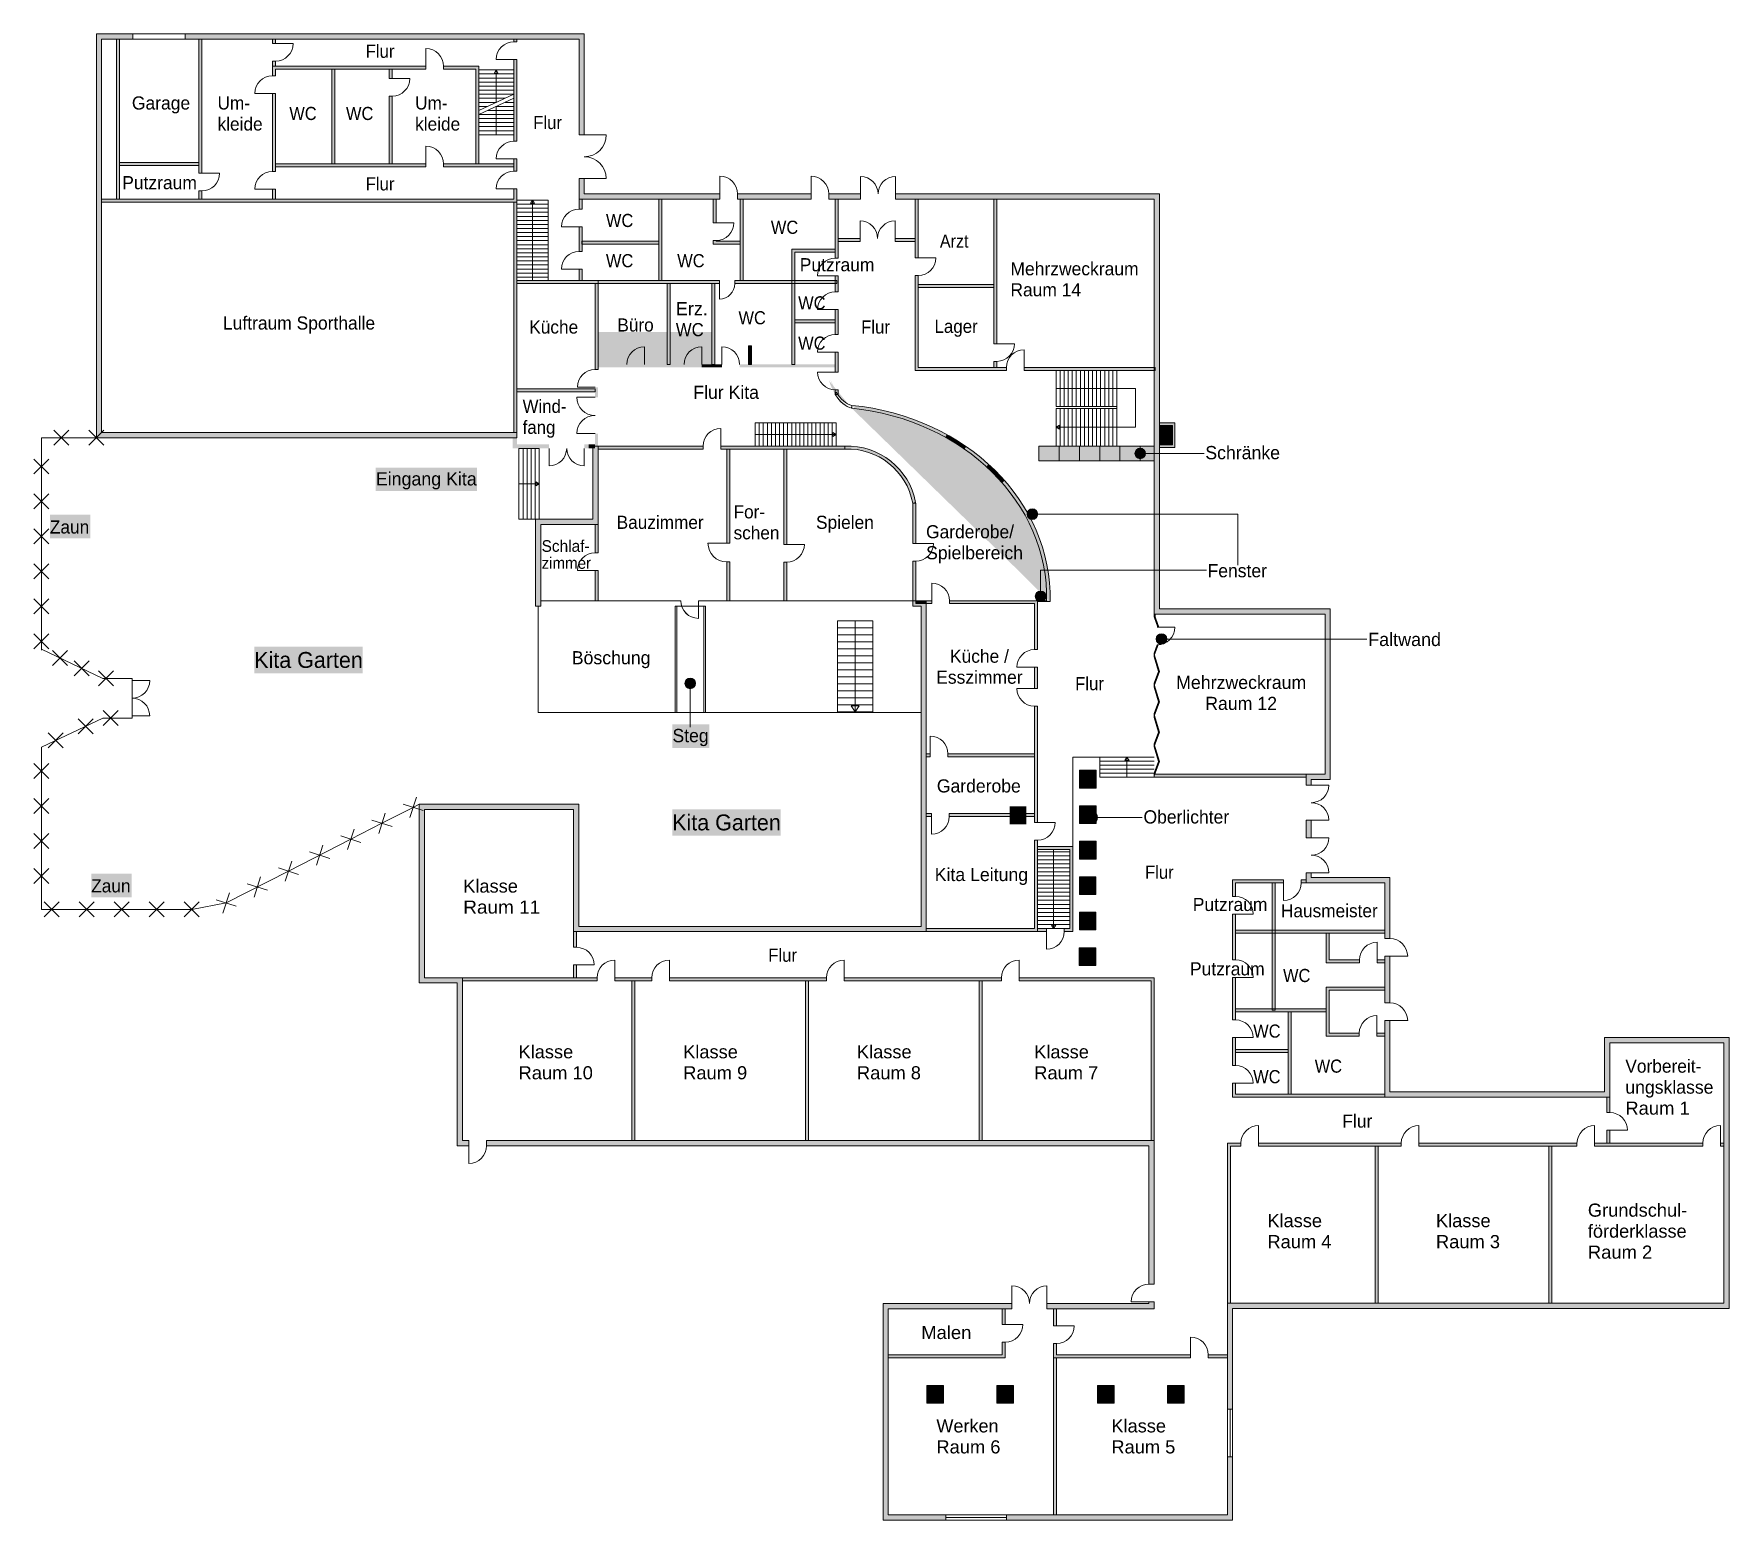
# Model space of a CAD drawing. Header units: inches. Extents: x -15998 to 80878, y -17133 to 67803.
import ezdxf

# ---------------------------------------------------------------- set-up
doc = ezdxf.new("R2010")
doc.units = ezdxf.units.IN
doc.header["$LTSCALE"] = 303
doc.header["$MEASUREMENT"] = 0
doc.header["$PDMODE"] = 34
doc.header["$PDSIZE"] = 5
doc.linetypes.add('Standardmuster', pattern=[0])
doc.linetypes.add('Volllinie', pattern=[0])
doc.layers.add('Grundebene', color=7, linetype='Continuous')
doc.styles.add('ARIAL', font='arial.ttf', dxfattribs={"height": 0.2})

msp = doc.modelspace()

# ---------------------------------------------------------------- texts
at = {"layer": 'Grundebene', "color": 18, "lineweight": 18, "true_color": 0x000000, "style": 'ARIAL'}
for s, height, width, p in [('Flur', 750, 0.911033, (2962, 66437)), ('Garage', 750, 0.953133, (-10399, 63482)), ('Um-', 750, 0.936079, (-5503, 63482)), ('Um-', 750, 0.936079, (5787, 63482)), ('kleide', 750, 0.941409, (-5503, 62282)), ('WC', 750, 0.895152, (-1403, 62882)), ('WC', 750, 0.895152, (1837, 62882)), ('kleide', 750, 0.941409, (5787, 62282)), ('Flur', 750, 0.911033, (12537, 62362)), ('Putzraum', 750, 0.952477, (-10953, 58927)), ('Flur', 750, 0.911033, (2962, 58857)), ('WC', 750, 0.895152, (16692, 56767)), ('WC', 750, 0.895152, (26117, 56377)), ('Arzt', 750, 0.875541, (35777, 55587)), ('WC', 750, 0.895152, (16692, 54467)), ('WC', 750, 0.895152, (20767, 54467)), ('Putzraum', 750, 0.952477, (27767, 54237)), ('Mehrzweckraum', 750, 0.95365, (39807, 54007)), ('Raum 14', 750, 0.950177, (39807, 52807)), ('Erz.', 750, 0.981397, (20687, 51726)), ('WC', 750, 0.895152, (27677, 52057)), ('Luftraum Sporthalle', 750, 0.951001, (-5193, 50907)), ('Küche', 750, 0.942761, (12307, 50677)), ('Büro', 750, 0.937231, (17347, 50794)), ('WC', 750, 0.895152, (24267, 51207)), ('Flur', 750, 0.911033, (31277, 50677)), ('Lager', 750, 0.923613, (35467, 50717)), ('WC', 750, 0.913041, (20687, 50526)), ('WC', 750, 0.895152, (27677, 49757)), ('Flur Kita', 750, 0.96097, (21687, 46947)), ('Wind-', 750, 0.915933, (11932, 46147)), ('fang', 750, 0.918547, (11932, 44947)), ('Schränke', 757.5, 0.95496, (50945, 43495)), ('Eingang Kita', 757.5, 0.961174, (3541, 41997)), ('For-', 750, 0.936408, (23987, 40117)), ('Zaun', 750, 0.942585, (-15086, 39250)), ('Bauzimmer', 750, 0.937699, (17307, 39517)), ('Spielen', 750, 0.945786, (28697, 39517)), ('Garderobe/', 750, 0.948148, (34987, 38977)), ('Schlaf-', 666.6, 0.946768, (13015, 38203)), ('schen', 750, 0.937441, (23987, 38917)), ('zimmer', 666.6, 0.926744, (13015, 37233)), ('Spielbereich', 750, 0.960714, (34987, 37777)), ('Fenster', 757.5, 0.946675, (51073, 36748)), ('Faltwand', 757.5, 0.969315, (60253, 32819)), ('Kita Garten', 909, 0.966408, (-3409, 31571)), ('Böschung', 750, 0.966589, (14737, 31777)), ('Küche /', 750, 0.947672, (36355, 31865)), ('Esszimmer', 750, 0.952949, (35567, 30665)), ('Flur', 750, 0.911033, (43507, 30297)), ('Mehrzweckraum', 750, 0.968134, (49276, 30367)), ('Raum 12', 750, 0.965841, (50938, 29167)), ('Steg', 757.5, 0.949522, (20494, 27325)), ('Garderobe', 750, 0.957822, (35603, 24451)), ('Oberlichter', 757.5, 0.946064, (47412, 22677)), ('Kita Garten', 909, 0.966408, (20478, 22284)), ('Zaun', 750, 0.942585, (-12725, 18740)), ('Klasse', 750, 0.993552, (8537, 18727)), ('Kita Leitung', 750, 0.964462, (35481, 19387)), ('Flur', 750, 0.911033, (47497, 19517)), ('Putzraum', 750, 0.952477, (50227, 17677)), ('Raum 11', 750, 1.03519, (8537, 17527)), ('Hausmeister', 750, 0.940783, (55267, 17317)), ('Flur', 750, 0.911033, (25967, 14777)), ('Putzraum', 750, 0.952477, (50067, 13997)), ('WC', 750, 0.895152, (55387, 13617)), ('WC', 750, 0.895152, (53682, 10440)), ('Klasse', 750, 0.993552, (11697, 9257)), ('Klasse', 750, 0.993228, (21107, 9257)), ('Klasse', 750, 0.993228, (31037, 9257)), ('Klasse', 750, 0.993228, (41167, 9257)), ('Raum 10', 750, 0.999527, (11697, 8057)), ('Raum 9', 750, 0.997078, (21107, 8057)), ('Raum 8', 750, 0.997078, (31037, 8057)), ('Raum 7', 750, 0.997713, (41167, 8057)), ('WC', 750, 0.895152, (57197, 8437)), ('Vorbereit-', 750, 0.944457, (74948, 8437)), ('WC', 750, 0.895152, (53682, 7834)), ('ungsklasse', 750, 0.961042, (74948, 7237)), ('Raum 1', 750, 1.003757, (74948, 6037)), ('Flur', 750, 0.957514, (58767, 5297)), ('Grundschul-', 750, 0.995667, (72807, 207)), ('Klasse', 750, 0.993228, (54492, -393)), ('Klasse', 750, 0.993228, (64127, -393)), ('Raum 4', 750, 0.998348, (54492, -1593)), ('Raum 3', 750, 0.997501, (64127, -1593)), ('förderklasse', 750, 0.989453, (72807, -993)), ('Raum 2', 750, 1.002998, (72807, -2193)), ('Malen', 750, 1.004191, (34711, -6786)), ('Werken', 750, 0.984525, (35577, -12123)), ('Klasse', 750, 0.993228, (45577, -12123)), ('Raum 6', 750, 0.997501, (35577, -13323)), ('Raum 5', 750, 0.996022, (45577, -13323))]:
    msp.add_text(s, height=height, dxfattribs=dict(at, width=width)).set_placement(p)

# ---------------------------------------------------------------- blocks, each defined once
blk = doc.blocks.new('Color_Area-B6')
at = {"layer": 'Grundebene', "true_color": 0x000000, "transparency": 33554687}
h = blk.add_hatch(color=18, dxfattribs=at)
h.paths.add_polyline_path([(40301, 13693), (47851, 13693), (47851, 4561), (48021, 4561), (48021, 13863), (40301, 13863)], flags=0)
h.paths.add_polyline_path([(16188, 13863), (8489, 13863), (8489, 13693), (16188, 13693)], flags=0)
h.paths.add_polyline_path([(19313, 13863), (19313, 13693), (17198, 13693), (17198, 13863)], flags=0)
h.paths.add_polyline_path([(20323, 13863), (29296, 13863), (29296, 13693), (20323, 13693)], flags=0)
h.paths.add_polyline_path([(30306, 13693), (30306, 13863), (39291, 13863), (39291, 13693)], flags=0)
at = {"layer": 'Grundebene', "color": 18, "linetype": 'Volllinie', "lineweight": 9, "true_color": 0x000000}
for p, q in [((16188, 13863), (8489, 13863)), ((8489, 13863), (8489, 13693)), ((8489, 13693), (16188, 13693)), ((16188, 13693), (16188, 13863)), ((17198, 13693), (17198, 13863)), ((17198, 13863), (19313, 13863)), ((19313, 13693), (17198, 13693)), ((19313, 13863), (19313, 13693)), ((20323, 13863), (29296, 13863)), ((20323, 13693), (20323, 13863)), ((29296, 13693), (20323, 13693)), ((29296, 13863), (29296, 13693)), ((30306, 13693), (30306, 13863)), ((30306, 13863), (39291, 13863)), ((39291, 13693), (30306, 13693)), ((39291, 13863), (39291, 13693)), ((48021, 13863), (40301, 13863)), ((40301, 13863), (40301, 13693)), ((40301, 13693), (47851, 13693)), ((47851, 13693), (47851, 4561)), ((48021, 4561), (48021, 13863)), ((47851, 4561), (48021, 4561))]:
    blk.add_line(p, q, dxfattribs=at)
blk = doc.blocks.new('Color_Area-CD')
at = {"layer": 'Grundebene', "true_color": 0x000000, "transparency": 33554687}
h = blk.add_hatch(color=18, dxfattribs=at)
h.paths.add_polyline_path([(14845, 14592), (15015, 14592), (15015, 13863), (14845, 13863)], flags=0)
h.paths.add_polyline_path([(15015, 15602), (15015, 16499), (14845, 16499), (14845, 15602)], flags=0)
at = {"layer": 'Grundebene', "color": 18, "linetype": 'Volllinie', "lineweight": 9, "true_color": 0x000000}
for p, q in [((15015, 16499), (14845, 16499)), ((14845, 16499), (14845, 15602)), ((15015, 15602), (15015, 16499)), ((14845, 15602), (15015, 15602)), ((14845, 14592), (15015, 14592)), ((14845, 13863), (14845, 14592)), ((15015, 14592), (15015, 13863)), ((15015, 13863), (14845, 13863))]:
    blk.add_line(p, q, dxfattribs=at)
blk = doc.blocks.new('Color_Area-D6')
at = {"layer": 'Grundebene', "true_color": 0x000000, "transparency": 33554687}
blk.add_hatch(color=18, dxfattribs=at).paths.add_polyline_path([(18341, 4561), (18341, 13693), (18171, 13693), (18171, 4561)], flags=0)
at = {"layer": 'Grundebene', "color": 18, "linetype": 'Volllinie', "lineweight": 9, "true_color": 0x000000}
for p, q in [((18341, 13693), (18171, 13693)), ((18171, 4561), (18171, 13693)), ((18341, 4561), (18341, 13693)), ((18171, 4561), (18341, 4561))]:
    blk.add_line(p, q, dxfattribs=at)
blk = doc.blocks.new('Color_Area-DB')
at = {"layer": 'Grundebene', "true_color": 0x000000, "transparency": 33554687}
blk.add_hatch(color=18, dxfattribs=at).paths.add_polyline_path([(28263, 4561), (28263, 13693), (28093, 13693), (28093, 4561)], flags=0)
at = {"layer": 'Grundebene', "color": 18, "linetype": 'Volllinie', "lineweight": 9, "true_color": 0x000000}
for p, q in [((28263, 13693), (28093, 13693)), ((28093, 4561), (28093, 13693)), ((28263, 4561), (28263, 13693)), ((28093, 4561), (28263, 4561))]:
    blk.add_line(p, q, dxfattribs=at)
blk = doc.blocks.new('Color_Area-E0')
at = {"layer": 'Grundebene', "true_color": 0x000000, "transparency": 33554687}
blk.add_hatch(color=18, dxfattribs=at).paths.add_polyline_path([(38185, 4561), (38185, 13693), (38015, 13693), (38015, 4561)], flags=0)
at = {"layer": 'Grundebene', "color": 18, "linetype": 'Volllinie', "lineweight": 9, "true_color": 0x000000}
for p, q in [((38185, 13693), (38015, 13693)), ((38015, 4561), (38015, 13693)), ((38185, 4561), (38185, 13693)), ((38015, 4561), (38185, 4561))]:
    blk.add_line(p, q, dxfattribs=at)
blk = doc.blocks.new('Color_Area-E5')
at = {"layer": 'Grundebene', "true_color": 0x000000, "transparency": 33554687}
h = blk.add_hatch(color=18, dxfattribs=at)
h.paths.add_polyline_path([(35226, 26661), (35226, 26491), (34989, 26491), (34989, 26661)], flags=0)
h.paths.add_polyline_path([(36236, 26661), (41185, 26661), (41185, 26491), (36236, 26491)], flags=0)
at = {"layer": 'Grundebene', "color": 18, "linetype": 'Volllinie', "lineweight": 9, "true_color": 0x000000}
for p, q in [((34989, 26491), (34989, 26661)), ((34989, 26661), (35226, 26661)), ((35226, 26491), (34989, 26491)), ((35226, 26661), (35226, 26491)), ((36236, 26661), (41185, 26661)), ((36236, 26491), (36236, 26661)), ((41185, 26491), (36236, 26491)), ((41185, 26661), (41185, 26491))]:
    blk.add_line(p, q, dxfattribs=at)
blk = doc.blocks.new('Color_Area-EE')
at = {"layer": 'Grundebene', "true_color": 0x000000, "transparency": 33554687}
h = blk.add_hatch(color=18, dxfattribs=at)
h.paths.add_polyline_path([(35300, 23250), (35300, 23080), (34999, 23080), (34999, 23250)], flags=0)
h.paths.add_polyline_path([(36310, 23250), (41185, 23250), (41185, 23080), (36310, 23080)], flags=0)
at = {"layer": 'Grundebene', "color": 18, "linetype": 'Volllinie', "lineweight": 9, "true_color": 0x000000}
for p, q in [((34999, 23080), (34999, 23250)), ((34999, 23250), (35300, 23250)), ((35300, 23080), (34999, 23080)), ((35300, 23250), (35300, 23080)), ((36310, 23250), (41185, 23250)), ((36310, 23080), (36310, 23250)), ((41185, 23080), (36310, 23080)), ((41185, 23250), (41185, 23080))]:
    blk.add_line(p, q, dxfattribs=at)
blk = doc.blocks.new('Color_Area-F7')
at = {"layer": 'Grundebene', "true_color": 0x000000, "transparency": 33554687}
h = blk.add_hatch(color=18, dxfattribs=at)
h.paths.add_polyline_path([(16070, 37137), (16240, 37137), (16240, 35412), (16070, 35412)], flags=0)
h.paths.add_polyline_path([(16070, 38147), (16070, 39763), (16240, 39763), (16240, 38147)], flags=0)
at = {"layer": 'Grundebene', "color": 18, "linetype": 'Volllinie', "lineweight": 9, "true_color": 0x000000}
for p, q in [((16070, 38147), (16070, 39763)), ((16070, 39763), (16240, 39763)), ((16240, 39763), (16240, 38147)), ((16240, 38147), (16070, 38147)), ((16070, 37137), (16240, 37137)), ((16070, 35412), (16070, 37137)), ((16240, 37137), (16240, 35412)), ((16240, 35412), (16070, 35412))]:
    blk.add_line(p, q, dxfattribs=at)
blk = doc.blocks.new('Color_Area-100')
at = {"layer": 'Grundebene', "true_color": 0x000000, "transparency": 33554687}
h = blk.add_hatch(color=18, dxfattribs=at)
h.paths.add_polyline_path([(30348, 44079), (23257, 44079), (23257, 44249), (30348, 44249)], flags=0)
h.paths.add_polyline_path([(22247, 44079), (22247, 44249), (16240, 44249), (16240, 44079)], flags=0)
at = {"layer": 'Grundebene', "color": 18, "linetype": 'Volllinie', "lineweight": 9, "true_color": 0x000000}
for p, q in [((16240, 44249), (16240, 44079)), ((16240, 44249), (22247, 44249)), ((22247, 44079), (16240, 44079)), ((22247, 44079), (22247, 44249)), ((23257, 44249), (30348, 44249)), ((23257, 44249), (23257, 44079)), ((30348, 44079), (23257, 44079)), ((30348, 44079), (30348, 44249))]:
    blk.add_line(p, q, dxfattribs=at)
blk = doc.blocks.new('Color_Area-109')
at = {"layer": 'Grundebene', "true_color": 0x000000, "transparency": 33554687}
h = blk.add_hatch(color=18, dxfattribs=at)
h.paths.add_polyline_path([(23767, 38703), (23767, 44079), (23597, 44079), (23597, 38703)], flags=0)
h.paths.add_polyline_path([(23767, 35412), (23767, 37628), (23597, 37628), (23597, 35412)], flags=0)
at = {"layer": 'Grundebene', "color": 18, "linetype": 'Volllinie', "lineweight": 9, "true_color": 0x000000}
for p, q in [((23597, 44079), (23767, 44079)), ((23597, 44079), (23597, 38703)), ((23767, 38703), (23767, 44079)), ((23597, 38703), (23767, 38703)), ((23597, 35412), (23597, 37628)), ((23597, 37628), (23767, 37628)), ((23767, 35412), (23767, 37628)), ((23767, 35412), (23597, 35412))]:
    blk.add_line(p, q, dxfattribs=at)
blk = doc.blocks.new('Color_Area-112')
at = {"layer": 'Grundebene', "true_color": 0x000000, "transparency": 33554687}
h = blk.add_hatch(color=18, dxfattribs=at)
h.paths.add_polyline_path([(27022, 38627), (26852, 38627), (26852, 44079), (27022, 44079)], flags=0)
h.paths.add_polyline_path([(27022, 37617), (27022, 35412), (26852, 35412), (26852, 37617)], flags=0)
at = {"layer": 'Grundebene', "color": 18, "linetype": 'Volllinie', "lineweight": 9, "true_color": 0x000000}
for p, q in [((26852, 38627), (26852, 44079)), ((26852, 44079), (27022, 44079)), ((27022, 44079), (27022, 38627)), ((27022, 38627), (26852, 38627)), ((26852, 35412), (26852, 37617)), ((26852, 37617), (27022, 37617)), ((27022, 37617), (27022, 35412)), ((27022, 35412), (26852, 35412))]:
    blk.add_line(p, q, dxfattribs=at)
blk = doc.blocks.new('Color_Area-11B')
at = {"layer": 'Grundebene', "true_color": 0x000000, "transparency": 33554687}
h = blk.add_hatch(color=18, dxfattribs=at)
h.paths.add_polyline_path([(32829, -7856), (39510, -7856), (39510, -6958), (39340, -6958), (39340, -7686), (32829, -7686)], flags=0)
h.paths.add_polyline_path([(39340, -5948), (39340, -5051), (39510, -5051), (39510, -5948)], flags=0)
at = {"layer": 'Grundebene', "color": 18, "linetype": 'Volllinie', "lineweight": 9, "true_color": 0x000000}
for p, q in [((39340, -5948), (39340, -5051)), ((39340, -5051), (39510, -5051)), ((39510, -5051), (39510, -5948)), ((39510, -5948), (39340, -5948)), ((39340, -7686), (32829, -7686)), ((32829, -7686), (32829, -7856)), ((39510, -6958), (39340, -6958)), ((39340, -6958), (39340, -7686)), ((39510, -7856), (39510, -6958)), ((32829, -7856), (39510, -7856))]:
    blk.add_line(p, q, dxfattribs=at)
blk = doc.blocks.new('Color_Area-126')
at = {"layer": 'Grundebene', "true_color": 0x000000, "transparency": 33554687}
h = blk.add_hatch(color=18, dxfattribs=at)
h.paths.add_polyline_path([(42440, -6039), (42270, -6039), (42270, -5051), (42440, -5051)], flags=0)
h.paths.add_polyline_path([(42440, -7049), (42440, -7686), (50103, -7686), (50103, -7856), (42270, -7856), (42270, -7049)], flags=0)
h.paths.add_polyline_path([(51113, -7856), (51113, -7686), (52207, -7686), (52207, -7856)], flags=0)
at = {"layer": 'Grundebene', "color": 18, "linetype": 'Volllinie', "lineweight": 9, "true_color": 0x000000}
for p, q in [((42270, -6039), (42270, -5051)), ((42270, -5051), (42440, -5051)), ((42440, -5051), (42440, -6039)), ((42440, -6039), (42270, -6039)), ((42270, -7856), (42270, -7049)), ((42270, -7049), (42440, -7049)), ((42440, -7049), (42440, -7686)), ((42440, -7686), (50103, -7686)), ((50103, -7686), (50103, -7856)), ((51113, -7856), (51113, -7686)), ((51113, -7686), (52207, -7686)), ((52207, -7686), (52207, -7856)), ((50103, -7856), (42270, -7856)), ((52207, -7856), (51113, -7856))]:
    blk.add_line(p, q, dxfattribs=at)
blk = doc.blocks.new('Color_Area-135')
at = {"layer": 'Grundebene', "true_color": 0x000000, "transparency": 33554687}
blk.add_hatch(color=18, dxfattribs=at).paths.add_polyline_path([(42270, -7856), (42270, -16833), (42440, -16833), (42440, -7856)], flags=0)
at = {"layer": 'Grundebene', "color": 18, "linetype": 'Volllinie', "lineweight": 9, "true_color": 0x000000}
for p, q in [((42270, -7856), (42270, -16833)), ((42440, -7856), (42270, -7856)), ((42440, -7856), (42440, -16833)), ((42270, -16833), (42440, -16833))]:
    blk.add_line(p, q, dxfattribs=at)
blk = doc.blocks.new('Color_Area-13A')
at = {"layer": 'Grundebene', "true_color": 0x000000, "transparency": 33554687}
h = blk.add_hatch(color=18, dxfattribs=at)
h.paths.add_polyline_path([(52981, 4236), (52981, 4406), (52207, 4406), (52207, -4740), (52377, -4740), (52377, 4236)], flags=0)
h.paths.add_polyline_path([(79376, 4406), (73195, 4406), (73195, 4236), (79376, 4236)], flags=0)
h.paths.add_polyline_path([(80578, 4406), (80578, 4236), (80386, 4236), (80386, 4406)], flags=0)
h.paths.add_polyline_path([(72185, 4236), (72185, 4406), (63154, 4406), (63154, 4236)], flags=0)
h.paths.add_polyline_path([(53991, 4236), (62144, 4236), (62144, 4406), (53991, 4406)], flags=0)
at = {"layer": 'Grundebene', "color": 18, "linetype": 'Volllinie', "lineweight": 9, "true_color": 0x000000}
for p, q in [((52981, 4406), (52207, 4406)), ((52207, 4406), (52207, -4740)), ((52377, -4740), (52377, 4236)), ((52377, 4236), (52981, 4236)), ((52981, 4236), (52981, 4406)), ((62144, 4406), (53991, 4406)), ((53991, 4406), (53991, 4236)), ((53991, 4236), (62144, 4236)), ((62144, 4236), (62144, 4406)), ((72185, 4406), (63154, 4406)), ((63154, 4406), (63154, 4236)), ((63154, 4236), (72185, 4236)), ((72185, 4236), (72185, 4406)), ((79376, 4406), (73195, 4406)), ((73195, 4406), (73195, 4236)), ((73195, 4236), (79376, 4236)), ((79376, 4236), (79376, 4406)), ((80386, 4236), (80386, 4406)), ((80386, 4406), (80578, 4406)), ((80578, 4236), (80386, 4236)), ((80578, 4406), (80578, 4236)), ((52207, -4740), (52377, -4740))]:
    blk.add_line(p, q, dxfattribs=at)
blk = doc.blocks.new('Color_Area-151')
at = {"layer": 'Grundebene', "true_color": 0x000000, "transparency": 33554687}
h = blk.add_hatch(color=18, dxfattribs=at)
h.paths.add_polyline_path([(73896, 5144), (74066, 5144), (74066, 4406), (73896, 4406)], flags=0)
h.paths.add_polyline_path([(74066, 6154), (74066, 7042), (73896, 7042), (73896, 6154)], flags=0)
at = {"layer": 'Grundebene', "color": 18, "linetype": 'Volllinie', "lineweight": 9, "true_color": 0x000000}
for p, q in [((74066, 7042), (73896, 7042)), ((73896, 7042), (73896, 6154)), ((74066, 6154), (74066, 7042)), ((73896, 6154), (74066, 6154)), ((73896, 5144), (74066, 5144)), ((73896, 4406), (73896, 5144)), ((74066, 5144), (74066, 4406)), ((74066, 4406), (73896, 4406))]:
    blk.add_line(p, q, dxfattribs=at)
blk = doc.blocks.new('Color_Area-15A')
at = {"layer": 'Grundebene', "true_color": 0x000000, "transparency": 33554687}
blk.add_hatch(color=18, dxfattribs=at).paths.add_polyline_path([(60819, -4740), (60819, 4236), (60649, 4236), (60649, -4740)], flags=0)
at = {"layer": 'Grundebene', "color": 18, "linetype": 'Volllinie', "lineweight": 9, "true_color": 0x000000}
for p, q in [((60819, 4236), (60649, 4236)), ((60649, -4740), (60649, 4236)), ((60819, -4740), (60819, 4236)), ((60649, -4740), (60819, -4740))]:
    blk.add_line(p, q, dxfattribs=at)
blk = doc.blocks.new('Color_Area-15F')
at = {"layer": 'Grundebene', "true_color": 0x000000, "transparency": 33554687}
blk.add_hatch(color=18, dxfattribs=at).paths.add_polyline_path([(70571, 4236), (70571, -4740), (70741, -4740), (70741, 4236)], flags=0)
at = {"layer": 'Grundebene', "color": 18, "linetype": 'Volllinie', "lineweight": 9, "true_color": 0x000000}
for p, q in [((70571, 4236), (70571, -4740)), ((70741, 4236), (70571, 4236)), ((70741, 4236), (70741, -4740)), ((70571, -4740), (70741, -4740))]:
    blk.add_line(p, q, dxfattribs=at)
blk = doc.blocks.new('Color_Area-164')
at = {"layer": 'Grundebene', "true_color": 0x000000, "transparency": 33554687}
h = blk.add_hatch(color=18, dxfattribs=at)
h.paths.add_polyline_path([(55422, 19289), (55422, 19459), (52502, 19459), (52502, 18507), (52672, 18507), (52672, 19289)], flags=0)
h.paths.add_polyline_path([(52672, 8844), (52672, 10440), (52502, 10440), (52502, 8844)], flags=0)
h.paths.add_polyline_path([(52672, 7212), (61199, 7212), (61199, 7042), (52502, 7042), (52502, 7834), (52672, 7834)], flags=0)
h.paths.add_polyline_path([(52502, 11450), (52672, 11450), (52672, 13874), (52502, 13874)], flags=0)
h.paths.add_polyline_path([(52502, 17497), (52502, 14884), (52672, 14884), (52672, 17497)], flags=0)
h.paths.add_polyline_path([(56432, 19289), (56703, 19289), (56703, 19459), (56432, 19459)], flags=0)
at = {"layer": 'Grundebene', "color": 18, "linetype": 'Volllinie', "lineweight": 9, "true_color": 0x000000}
for p, q in [((55422, 19459), (52502, 19459)), ((52502, 19459), (52502, 18507)), ((55422, 19289), (55422, 19459)), ((56703, 19459), (56432, 19459)), ((56432, 19459), (56432, 19289)), ((56703, 19289), (56703, 19459)), ((52502, 18507), (52672, 18507)), ((52672, 18507), (52672, 19289)), ((52672, 19289), (55422, 19289)), ((56432, 19289), (56703, 19289)), ((52502, 17497), (52502, 14884)), ((52672, 17497), (52502, 17497)), ((52672, 14884), (52672, 17497)), ((52502, 14884), (52672, 14884)), ((52672, 13874), (52502, 13874)), ((52502, 13874), (52502, 11450)), ((52672, 11450), (52672, 13874)), ((52502, 11450), (52672, 11450)), ((52672, 10440), (52502, 10440)), ((52502, 10440), (52502, 8844)), ((52672, 8844), (52672, 10440)), ((52502, 8844), (52672, 8844)), ((52502, 7042), (52502, 7834)), ((52502, 7834), (52672, 7834)), ((52672, 7834), (52672, 7212)), ((61199, 7042), (52502, 7042)), ((52672, 7212), (61199, 7212)), ((61199, 7212), (61199, 7042))]:
    blk.add_line(p, q, dxfattribs=at)
blk = doc.blocks.new('Color_Area-181')
at = {"layer": 'Grundebene', "true_color": 0x000000, "transparency": 33554687}
blk.add_hatch(color=18, dxfattribs=at).paths.add_polyline_path([(54928, 12003), (54928, 19289), (54758, 19289), (54758, 12003)], flags=0)
at = {"layer": 'Grundebene', "color": 18, "linetype": 'Volllinie', "lineweight": 9, "true_color": 0x000000}
for p, q in [((54928, 19289), (54758, 19289)), ((54758, 12003), (54758, 19289)), ((54928, 12003), (54928, 19289)), ((54758, 12003), (54928, 12003))]:
    blk.add_line(p, q, dxfattribs=at)
blk = doc.blocks.new('Color_Area-186')
at = {"layer": 'Grundebene', "true_color": 0x000000, "transparency": 33554687}
blk.add_hatch(color=18, dxfattribs=at).paths.add_polyline_path([(61199, 16584), (52672, 16584), (52672, 16414), (61199, 16414)], flags=0)
at = {"layer": 'Grundebene', "color": 18, "linetype": 'Volllinie', "lineweight": 9, "true_color": 0x000000}
for p, q in [((61199, 16584), (52672, 16584)), ((52672, 16584), (52672, 16414)), ((61199, 16414), (61199, 16584)), ((61199, 16414), (52672, 16414))]:
    blk.add_line(p, q, dxfattribs=at)
blk = doc.blocks.new('Color_Area-18B')
at = {"layer": 'Grundebene', "true_color": 0x000000, "transparency": 33554687}
h = blk.add_hatch(color=18, dxfattribs=at)
h.paths.add_polyline_path([(58028, 16414), (57858, 16414), (57858, 14708), (59752, 14708), (59752, 14878), (58028, 14878)], flags=0)
h.paths.add_polyline_path([(60762, 14708), (61199, 14708), (61199, 14878), (60762, 14878)], flags=0)
at = {"layer": 'Grundebene', "color": 18, "linetype": 'Volllinie', "lineweight": 9, "true_color": 0x000000}
for p, q in [((58028, 16414), (57858, 16414)), ((57858, 16414), (57858, 14708)), ((58028, 14878), (58028, 16414)), ((57858, 14708), (59752, 14708)), ((59752, 14878), (58028, 14878)), ((59752, 14708), (59752, 14878)), ((61199, 14878), (60762, 14878)), ((60762, 14878), (60762, 14708)), ((60762, 14708), (61199, 14708)), ((61199, 14708), (61199, 14878))]:
    blk.add_line(p, q, dxfattribs=at)
blk = doc.blocks.new('Color_Area-196')
at = {"layer": 'Grundebene', "true_color": 0x000000, "transparency": 33554687}
h = blk.add_hatch(color=18, dxfattribs=at)
h.paths.add_polyline_path([(59744, 10692), (59744, 10522), (57858, 10522), (57858, 13328), (61199, 13328), (61199, 13158), (58028, 13158), (58028, 10692)], flags=0)
h.paths.add_polyline_path([(60754, 10522), (61199, 10522), (61199, 10692), (60754, 10692)], flags=0)
at = {"layer": 'Grundebene', "color": 18, "linetype": 'Volllinie', "lineweight": 9, "true_color": 0x000000}
for p, q in [((57858, 10522), (57858, 13328)), ((57858, 13328), (61199, 13328)), ((61199, 13158), (58028, 13158)), ((58028, 13158), (58028, 10692)), ((61199, 13328), (61199, 13158)), ((58028, 10692), (59744, 10692)), ((59744, 10692), (59744, 10522)), ((61199, 10692), (60754, 10692)), ((60754, 10692), (60754, 10522)), ((61199, 10522), (61199, 10692)), ((59744, 10522), (57858, 10522)), ((60754, 10522), (61199, 10522))]:
    blk.add_line(p, q, dxfattribs=at)
blk = doc.blocks.new('Color_Area-1A3')
at = {"layer": 'Grundebene', "true_color": 0x000000, "transparency": 33554687}
blk.add_hatch(color=18, dxfattribs=at).paths.add_polyline_path([(52672, 11918), (57858, 11918), (57858, 12088), (52672, 12088)], flags=0)
at = {"layer": 'Grundebene', "color": 18, "linetype": 'Volllinie', "lineweight": 9, "true_color": 0x000000}
for p, q in [((52672, 12088), (57858, 12088)), ((52672, 12088), (52672, 11918)), ((52672, 11918), (57858, 11918)), ((57858, 11918), (57858, 12088))]:
    blk.add_line(p, q, dxfattribs=at)
blk = doc.blocks.new('Color_Area-1A8')
at = {"layer": 'Grundebene', "true_color": 0x000000, "transparency": 33554687}
blk.add_hatch(color=18, dxfattribs=at).paths.add_polyline_path([(55858, 7212), (55858, 11918), (55688, 11918), (55688, 7212)], flags=0)
at = {"layer": 'Grundebene', "color": 18, "linetype": 'Volllinie', "lineweight": 9, "true_color": 0x000000}
for p, q in [((55858, 11918), (55688, 11918)), ((55688, 7212), (55688, 11918)), ((55858, 7212), (55858, 11918)), ((55688, 7212), (55858, 7212))]:
    blk.add_line(p, q, dxfattribs=at)
blk = doc.blocks.new('Color_Area-1AD')
at = {"layer": 'Grundebene', "true_color": 0x000000, "transparency": 33554687}
blk.add_hatch(color=18, dxfattribs=at).paths.add_polyline_path([(55688, 9762), (52672, 9762), (52672, 9592), (55688, 9592)], flags=0)
at = {"layer": 'Grundebene', "color": 18, "linetype": 'Volllinie', "lineweight": 9, "true_color": 0x000000}
for p, q in [((55688, 9762), (52672, 9762)), ((52672, 9762), (52672, 9592)), ((55688, 9592), (55688, 9762)), ((55688, 9592), (52672, 9592))]:
    blk.add_line(p, q, dxfattribs=at)
blk = doc.blocks.new('Color_Area-1B2')
at = {"layer": 'Grundebene', "true_color": 0x000000, "transparency": 33554687}
h = blk.add_hatch(color=18, dxfattribs=at)
h.paths.add_polyline_path([(11434, 58953), (11434, 58357), (-12130, 58357), (-12130, 58187), (11604, 58187), (11604, 58953)], flags=0)
h.paths.add_polyline_path([(11433, 61672), (11434, 66343), (11604, 66343), (11603, 61672)], flags=0)
h.paths.add_polyline_path([(11433, 60662), (11603, 60662), (11604, 59963), (11434, 59963)], flags=0)
h.paths.add_polyline_path([(11604, 67353), (11434, 67353), (11434, 67503), (11604, 67503)], flags=0)
at = {"layer": 'Grundebene', "color": 18, "linetype": 'Volllinie', "lineweight": 9, "true_color": 0x000000}
for p, q in [((11434, 67353), (11434, 67503)), ((11434, 67503), (11604, 67503)), ((11604, 67353), (11434, 67353)), ((11604, 67503), (11604, 67353)), ((11433, 61672), (11434, 66343)), ((11434, 66343), (11604, 66343)), ((11604, 66343), (11603, 61672)), ((11603, 61672), (11433, 61672)), ((11433, 60662), (11603, 60662)), ((11434, 59963), (11433, 60662)), ((11603, 60662), (11604, 59963)), ((11604, 59963), (11434, 59963)), ((11434, 58357), (-12130, 58357)), ((-12130, 58357), (-12130, 58187)), ((-12130, 58187), (11604, 58187)), ((11434, 58953), (11434, 58357)), ((11604, 58953), (11434, 58953)), ((11604, 58187), (11604, 58953))]:
    blk.add_line(p, q, dxfattribs=at)
blk = doc.blocks.new('Color_Area-1C5')
at = {"layer": 'Grundebene', "true_color": 0x000000, "transparency": 33554687}
blk.add_hatch(color=18, dxfattribs=at).paths.add_polyline_path([(11604, 45024), (11604, 58187), (11434, 58187), (11434, 45024)], flags=0)
at = {"layer": 'Grundebene', "color": 18, "linetype": 'Volllinie', "lineweight": 9, "true_color": 0x000000}
for p, q in [((11604, 58187), (11434, 58187)), ((11434, 45024), (11434, 58187)), ((11604, 45024), (11604, 58187)), ((11434, 45024), (11604, 45024))]:
    blk.add_line(p, q, dxfattribs=at)
blk = doc.blocks.new('Color_Area-1CA')
at = {"layer": 'Grundebene', "true_color": 0x000000, "transparency": 33554687}
h = blk.add_hatch(color=18, dxfattribs=at)
h.paths.add_polyline_path([(-6564, 58827), (-6394, 58827), (-6394, 58357), (-6564, 58357)], flags=0)
h.paths.add_polyline_path([(-6564, 59837), (-6564, 67503), (-6394, 67503), (-6394, 59837)], flags=0)
at = {"layer": 'Grundebene', "color": 18, "linetype": 'Volllinie', "lineweight": 9, "true_color": 0x000000}
for p, q in [((-6564, 59837), (-6564, 67503)), ((-6564, 67503), (-6394, 67503)), ((-6394, 67503), (-6394, 59837)), ((-6394, 59837), (-6564, 59837)), ((-6564, 58827), (-6394, 58827)), ((-6564, 58357), (-6564, 58827)), ((-6394, 58357), (-6564, 58357)), ((-6394, 58827), (-6394, 58357))]:
    blk.add_line(p, q, dxfattribs=at)
blk = doc.blocks.new('Color_Area-1D3')
at = {"layer": 'Grundebene', "true_color": 0x000000, "transparency": 33554687}
h = blk.add_hatch(color=18, dxfattribs=at)
h.paths.add_polyline_path([(9249, 60372), (9419, 60372), (9419, 65953), (7417, 65953), (7417, 65783), (9249, 65783)], flags=0)
h.paths.add_polyline_path([(6407, 65783), (-2193, 65783), (-2193, 65416), (-2363, 65416), (-2363, 65953), (6407, 65953)], flags=0)
h.paths.add_polyline_path([(-2363, 64406), (-2193, 64406), (-2193, 59946), (-2363, 59946)], flags=0)
h.paths.add_polyline_path([(-2363, 58357), (-2363, 58936), (-2193, 58936), (-2193, 58357)], flags=0)
at = {"layer": 'Grundebene', "color": 18, "linetype": 'Volllinie', "lineweight": 9, "true_color": 0x000000}
for p, q in [((-2363, 65416), (-2363, 65953)), ((-2363, 65953), (6407, 65953)), ((6407, 65953), (6407, 65783)), ((9419, 65953), (7417, 65953)), ((7417, 65953), (7417, 65783)), ((9419, 60372), (9419, 65953)), ((-2193, 65416), (-2363, 65416)), ((6407, 65783), (-2193, 65783)), ((-2193, 65783), (-2193, 65416)), ((7417, 65783), (9249, 65783)), ((9249, 65783), (9249, 60372)), ((-2363, 64406), (-2193, 64406)), ((-2363, 59946), (-2363, 64406)), ((-2193, 64406), (-2193, 59946)), ((9249, 60372), (9419, 60372)), ((-2193, 59946), (-2363, 59946)), ((-2363, 58357), (-2363, 58936)), ((-2363, 58936), (-2193, 58936)), ((-2193, 58357), (-2363, 58357)), ((-2193, 58936), (-2193, 58357))]:
    blk.add_line(p, q, dxfattribs=at)
blk = doc.blocks.new('Color_Area-1E8')
at = {"layer": 'Grundebene', "true_color": 0x000000, "transparency": 33554687}
h = blk.add_hatch(color=18, dxfattribs=at)
h.paths.add_polyline_path([(6407, 60372), (6407, 60202), (-2193, 60202), (-2193, 60372)], flags=0)
h.paths.add_polyline_path([(7417, 60372), (11434, 60372), (11434, 60202), (7417, 60202)], flags=0)
at = {"layer": 'Grundebene', "color": 18, "linetype": 'Volllinie', "lineweight": 9, "true_color": 0x000000}
for p, q in [((-2193, 60202), (-2193, 60372)), ((-2193, 60372), (6407, 60372)), ((6407, 60202), (-2193, 60202)), ((6407, 60372), (6407, 60202)), ((7417, 60372), (11434, 60372)), ((7417, 60202), (7417, 60372)), ((11434, 60202), (7417, 60202)), ((11434, 60372), (11434, 60202))]:
    blk.add_line(p, q, dxfattribs=at)
blk = doc.blocks.new('Color_Area-1F1')
at = {"layer": 'Grundebene', "true_color": 0x000000, "transparency": 33554687}
h = blk.add_hatch(color=18, dxfattribs=at)
h.paths.add_polyline_path([(4303, 64247), (4473, 64247), (4473, 60372), (4303, 60372)], flags=0)
h.paths.add_polyline_path([(4303, 65257), (4303, 65783), (4473, 65783), (4473, 65257)], flags=0)
at = {"layer": 'Grundebene', "color": 18, "linetype": 'Volllinie', "lineweight": 9, "true_color": 0x000000}
for p, q in [((4303, 65257), (4303, 65783)), ((4303, 65783), (4473, 65783)), ((4473, 65257), (4303, 65257)), ((4473, 65783), (4473, 65257)), ((4303, 64247), (4473, 64247)), ((4303, 60372), (4303, 64247)), ((4473, 64247), (4473, 60372)), ((4473, 60372), (4303, 60372))]:
    blk.add_line(p, q, dxfattribs=at)
blk = doc.blocks.new('Color_Area-1FA')
at = {"layer": 'Grundebene', "true_color": 0x000000, "transparency": 33554687}
blk.add_hatch(color=18, dxfattribs=at).paths.add_polyline_path([(1202, 60372), (1202, 65783), (1032, 65783), (1032, 60372)], flags=0)
at = {"layer": 'Grundebene', "color": 18, "linetype": 'Volllinie', "lineweight": 9, "true_color": 0x000000}
for p, q in [((1202, 65783), (1032, 65783)), ((1032, 60372), (1032, 65783)), ((1202, 60372), (1202, 65783)), ((1032, 60372), (1202, 60372))]:
    blk.add_line(p, q, dxfattribs=at)
blk = doc.blocks.new('Color_Area-1FF')
at = {"layer": 'Grundebene', "true_color": 0x000000, "transparency": 33554687}
blk.add_hatch(color=18, dxfattribs=at).paths.add_polyline_path([(-11285, 67503), (-11285, 58357), (-11115, 58357), (-11115, 67503)], flags=0)
at = {"layer": 'Grundebene', "color": 18, "linetype": 'Volllinie', "lineweight": 9, "true_color": 0x000000}
for p, q in [((-11285, 67503), (-11285, 58357)), ((-11115, 67503), (-11285, 67503)), ((-11115, 67503), (-11115, 58357)), ((-11285, 58357), (-11115, 58357))]:
    blk.add_line(p, q, dxfattribs=at)
blk = doc.blocks.new('Color_Area-204')
at = {"layer": 'Grundebene', "true_color": 0x000000, "transparency": 33554687}
blk.add_hatch(color=18, dxfattribs=at).paths.add_polyline_path([(-6564, 60457), (-11115, 60457), (-11115, 60287), (-6564, 60287)], flags=0)
at = {"layer": 'Grundebene', "color": 18, "linetype": 'Volllinie', "lineweight": 9, "true_color": 0x000000}
for p, q in [((-6564, 60457), (-11115, 60457)), ((-11115, 60457), (-11115, 60287)), ((-6564, 60287), (-11115, 60287)), ((-6564, 60287), (-6564, 60457))]:
    blk.add_line(p, q, dxfattribs=at)
blk = doc.blocks.new('Color_Area-209')
at = {"layer": 'Grundebene', "true_color": 0x000000, "transparency": 33554687}
blk.add_hatch(color=18, dxfattribs=at).paths.add_polyline_path([(11604, 53536), (16240, 53536), (16240, 53706), (11604, 53706)], flags=0)
at = {"layer": 'Grundebene', "color": 18, "linetype": 'Volllinie', "lineweight": 9, "true_color": 0x000000}
for p, q in [((11604, 53706), (16240, 53706)), ((11604, 53706), (11604, 53536)), ((11604, 53536), (16240, 53536)), ((16240, 53536), (16240, 53706))]:
    blk.add_line(p, q, dxfattribs=at)
blk = doc.blocks.new('Color_Area-20E')
at = {"layer": 'Grundebene', "true_color": 0x000000, "transparency": 33554687}
h = blk.add_hatch(color=18, dxfattribs=at)
h.paths.add_polyline_path([(23175, 53706), (16240, 53706), (16240, 53536), (23175, 53536)], flags=0)
h.paths.add_polyline_path([(29883, 53706), (24060, 53706), (24060, 53536), (29883, 53536)], flags=0)
at = {"layer": 'Grundebene', "color": 18, "linetype": 'Volllinie', "lineweight": 9, "true_color": 0x000000}
for p, q in [((23175, 53706), (16240, 53706)), ((16240, 53536), (16240, 53706)), ((16240, 53536), (23175, 53536)), ((23175, 53536), (23175, 53706)), ((29883, 53706), (24060, 53706)), ((24060, 53536), (24060, 53706)), ((29883, 53536), (24060, 53536)), ((29883, 53706), (29883, 53536))]:
    blk.add_line(p, q, dxfattribs=at)
blk = doc.blocks.new('Color_Area-217')
at = {"layer": 'Grundebene', "true_color": 0x000000, "transparency": 33554687}
h = blk.add_hatch(color=18, dxfattribs=at)
h.paths.add_polyline_path([(29798, 53986), (29798, 53057), (29968, 53057), (29968, 53986)], flags=0)
h.paths.add_polyline_path([(29798, 48477), (29968, 48477), (29968, 49621), (29798, 49621)], flags=0)
h.paths.add_polyline_path([(29968, 47467), (29798, 47467), (29798, 47195), (29968, 47195)], flags=0)
h.paths.add_polyline_path([(29798, 50631), (29968, 50631), (29968, 52047), (29798, 52047)], flags=0)
h.paths.add_polyline_path([(29968, 58357), (29798, 58357), (29798, 54996), (29968, 54996)], flags=0)
at = {"layer": 'Grundebene', "color": 18, "linetype": 'Volllinie', "lineweight": 9, "true_color": 0x000000}
for p, q in [((29968, 58357), (29798, 58357)), ((29798, 58357), (29798, 54996)), ((29968, 54996), (29968, 58357)), ((29798, 54996), (29968, 54996)), ((29798, 53986), (29798, 53057)), ((29968, 53986), (29798, 53986)), ((29968, 53057), (29968, 53986)), ((29798, 53057), (29968, 53057)), ((29968, 52047), (29798, 52047)), ((29798, 52047), (29798, 50631)), ((29968, 50631), (29968, 52047)), ((29798, 50631), (29968, 50631)), ((29798, 48477), (29798, 49621)), ((29968, 49621), (29798, 49621)), ((29968, 49621), (29968, 48477)), ((29798, 48477), (29968, 48477)), ((29968, 47467), (29798, 47467)), ((29798, 47195), (29798, 47467)), ((29798, 47195), (29968, 47195)), ((29968, 47467), (29968, 47195))]:
    blk.add_line(p, q, dxfattribs=at)
blk = doc.blocks.new('Color_Area-22C')
at = {"layer": 'Grundebene', "true_color": 0x000000, "transparency": 33554687}
blk.add_hatch(color=18, dxfattribs=at).paths.add_polyline_path([(27318, 55496), (27318, 48915), (27488, 48915), (27488, 55326), (29798, 55326), (29798, 55496)], flags=0)
at = {"layer": 'Grundebene', "color": 18, "linetype": 'Volllinie', "lineweight": 9, "true_color": 0x000000}
for p, q in [((27318, 55496), (27318, 48915)), ((29798, 55496), (27318, 55496)), ((27488, 48915), (27488, 55326)), ((27488, 55326), (29798, 55326)), ((29798, 55326), (29798, 55496)), ((27318, 48915), (27488, 48915))]:
    blk.add_line(p, q, dxfattribs=at)
blk = doc.blocks.new('Color_Area-233')
at = {"layer": 'Grundebene', "true_color": 0x000000, "transparency": 33554687}
blk.add_hatch(color=18, dxfattribs=at).paths.add_polyline_path([(24542, 53706), (24542, 58357), (24372, 58357), (24372, 53706)], flags=0)
at = {"layer": 'Grundebene', "color": 18, "linetype": 'Volllinie', "lineweight": 9, "true_color": 0x000000}
for p, q in [((24542, 58357), (24372, 58357)), ((24372, 53706), (24372, 58357)), ((24542, 53706), (24542, 58357)), ((24372, 53706), (24542, 53706))]:
    blk.add_line(p, q, dxfattribs=at)
blk = doc.blocks.new('Color_Area-238')
at = {"layer": 'Grundebene', "true_color": 0x000000, "transparency": 33554687}
h = blk.add_hatch(color=18, dxfattribs=at)
h.paths.add_polyline_path([(24372, 55791), (24372, 55961), (22992, 55961), (22992, 56000), (22822, 56000), (22822, 55791)], flags=0)
h.paths.add_polyline_path([(22822, 57010), (22822, 58357), (22992, 58357), (22992, 57010)], flags=0)
at = {"layer": 'Grundebene', "color": 18, "linetype": 'Volllinie', "lineweight": 9, "true_color": 0x000000}
for p, q in [((22822, 57010), (22822, 58357)), ((22822, 58357), (22992, 58357)), ((22992, 58357), (22992, 57010)), ((22992, 57010), (22822, 57010)), ((22992, 56000), (22822, 56000)), ((22822, 56000), (22822, 55791)), ((22822, 55791), (24372, 55791)), ((22992, 55961), (22992, 56000)), ((24372, 55961), (22992, 55961)), ((24372, 55791), (24372, 55961))]:
    blk.add_line(p, q, dxfattribs=at)
blk = doc.blocks.new('Color_Area-243')
at = {"layer": 'Grundebene', "true_color": 0x000000, "transparency": 33554687}
blk.add_hatch(color=18, dxfattribs=at).paths.add_polyline_path([(19891, 53706), (19891, 58357), (19721, 58357), (19721, 53706)], flags=0)
at = {"layer": 'Grundebene', "color": 18, "linetype": 'Volllinie', "lineweight": 9, "true_color": 0x000000}
for p, q in [((19891, 58357), (19721, 58357)), ((19721, 53706), (19721, 58357)), ((19891, 53706), (19891, 58357)), ((19721, 53706), (19891, 53706))]:
    blk.add_line(p, q, dxfattribs=at)
blk = doc.blocks.new('Color_Area-248')
at = {"layer": 'Grundebene', "true_color": 0x000000, "transparency": 33554687}
blk.add_hatch(color=18, dxfattribs=at).paths.add_polyline_path([(15310, 55791), (19721, 55791), (19721, 55961), (15310, 55961)], flags=0)
at = {"layer": 'Grundebene', "color": 18, "linetype": 'Volllinie', "lineweight": 9, "true_color": 0x000000}
for p, q in [((15310, 55961), (19721, 55961)), ((15310, 55961), (15310, 55791)), ((15310, 55791), (19721, 55791)), ((19721, 55791), (19721, 55961))]:
    blk.add_line(p, q, dxfattribs=at)
blk = doc.blocks.new('Color_Area-24D')
at = {"layer": 'Grundebene', "true_color": 0x000000, "transparency": 33554687}
h = blk.add_hatch(color=18, dxfattribs=at)
h.paths.add_polyline_path([(15325, 56775), (15325, 55371), (15155, 55371), (15155, 56775)], flags=0)
h.paths.add_polyline_path([(15325, 54361), (15325, 53706), (15155, 53706), (15155, 54361)], flags=0)
h.paths.add_polyline_path([(15325, 57785), (15155, 57785), (15155, 58357), (15325, 58357)], flags=0)
at = {"layer": 'Grundebene', "color": 18, "linetype": 'Volllinie', "lineweight": 9, "true_color": 0x000000}
for p, q in [((15155, 57785), (15155, 58357)), ((15155, 58357), (15325, 58357)), ((15325, 58357), (15325, 57785)), ((15325, 57785), (15155, 57785)), ((15155, 55371), (15155, 56775)), ((15155, 56775), (15325, 56775)), ((15325, 56775), (15325, 55371)), ((15325, 55371), (15155, 55371)), ((15155, 53706), (15155, 54361)), ((15155, 54361), (15325, 54361)), ((15325, 54361), (15325, 53706)), ((15325, 53706), (15155, 53706))]:
    blk.add_line(p, q, dxfattribs=at)
blk = doc.blocks.new('Color_Area-25A')
at = {"layer": 'Grundebene', "true_color": 0x000000, "transparency": 33554687}
h = blk.add_hatch(color=18, dxfattribs=at)
h.paths.add_polyline_path([(40587, 48575), (40587, 48745), (48077, 48745), (48077, 48575)], flags=0)
h.paths.add_polyline_path([(39577, 48745), (34534, 48745), (34534, 53989), (34364, 53989), (34364, 48575), (39577, 48575)], flags=0)
h.paths.add_polyline_path([(34534, 54999), (34364, 54999), (34364, 58357), (34534, 58357)], flags=0)
at = {"layer": 'Grundebene', "color": 18, "linetype": 'Volllinie', "lineweight": 9, "true_color": 0x000000}
for p, q in [((34364, 54999), (34364, 58357)), ((34364, 58357), (34534, 58357)), ((34534, 58357), (34534, 54999)), ((34534, 54999), (34364, 54999)), ((34534, 53989), (34364, 53989)), ((34364, 53989), (34364, 48575)), ((34534, 48745), (34534, 53989)), ((34364, 48575), (39577, 48575)), ((39577, 48745), (34534, 48745)), ((39577, 48575), (39577, 48745)), ((40587, 48575), (40587, 48745)), ((40587, 48745), (48077, 48745)), ((48077, 48575), (40587, 48575)), ((48077, 48745), (48077, 48575))]:
    blk.add_line(p, q, dxfattribs=at)
blk = doc.blocks.new('Color_Area-269')
at = {"layer": 'Grundebene', "true_color": 0x000000, "transparency": 33554687}
h = blk.add_hatch(color=18, dxfattribs=at)
h.paths.add_polyline_path([(39030, 50100), (38860, 50100), (38860, 58357), (39030, 58357)], flags=0)
h.paths.add_polyline_path([(39030, 49090), (39030, 48745), (38860, 48745), (38860, 49090)], flags=0)
at = {"layer": 'Grundebene', "color": 18, "linetype": 'Volllinie', "lineweight": 9, "true_color": 0x000000}
for p, q in [((38860, 50100), (38860, 58357)), ((38860, 58357), (39030, 58357)), ((39030, 58357), (39030, 50100)), ((39030, 50100), (38860, 50100)), ((38860, 48745), (38860, 49090)), ((38860, 49090), (39030, 49090)), ((39030, 48745), (38860, 48745)), ((39030, 49090), (39030, 48745))]:
    blk.add_line(p, q, dxfattribs=at)
blk = doc.blocks.new('Color_Area-272')
at = {"layer": 'Grundebene', "true_color": 0x000000, "transparency": 33554687}
blk.add_hatch(color=18, dxfattribs=at).paths.add_polyline_path([(38860, 53481), (34534, 53481), (34534, 53311), (38860, 53311)], flags=0)
at = {"layer": 'Grundebene', "color": 18, "linetype": 'Volllinie', "lineweight": 9, "true_color": 0x000000}
for p, q in [((38860, 53481), (34534, 53481)), ((34534, 53481), (34534, 53311)), ((38860, 53311), (34534, 53311)), ((38860, 53311), (38860, 53481))]:
    blk.add_line(p, q, dxfattribs=at)
blk = doc.blocks.new('Color_Area-277')
at = {"layer": 'Grundebene', "true_color": 0x000000, "transparency": 33554687}
h = blk.add_hatch(color=18, dxfattribs=at)
h.paths.add_polyline_path([(31216, 56116), (31216, 55946), (29968, 55946), (29968, 56116)], flags=0)
h.paths.add_polyline_path([(33216, 56116), (34364, 56116), (34364, 55946), (33216, 55946)], flags=0)
at = {"layer": 'Grundebene', "color": 18, "linetype": 'Volllinie', "lineweight": 9, "true_color": 0x000000}
for p, q in [((29968, 55946), (29968, 56116)), ((29968, 56116), (31216, 56116)), ((31216, 55946), (29968, 55946)), ((31216, 56116), (31216, 55946)), ((33216, 56116), (34364, 56116)), ((33216, 55946), (33216, 56116)), ((34364, 55946), (33216, 55946)), ((34364, 56116), (34364, 55946))]:
    blk.add_line(p, q, dxfattribs=at)
blk = doc.blocks.new('Color_Area-280')
at = {"layer": 'Grundebene', "true_color": 0x000000, "transparency": 33554687}
blk.add_hatch(color=18, dxfattribs=at).paths.add_polyline_path([(27488, 51295), (29798, 51295), (29798, 51465), (27488, 51465)], flags=0)
at = {"layer": 'Grundebene', "color": 18, "linetype": 'Volllinie', "lineweight": 9, "true_color": 0x000000}
for p, q in [((27488, 51465), (29798, 51465)), ((27488, 51465), (27488, 51295)), ((29798, 51295), (29798, 51465)), ((27488, 51295), (29798, 51295))]:
    blk.add_line(p, q, dxfattribs=at)
blk = doc.blocks.new('Color_Area-285')
at = {"layer": 'Grundebene', "true_color": 0x000000, "transparency": 33554687}
blk.add_hatch(color=18, dxfattribs=at).paths.add_polyline_path([(24837, 49985), (24837, 48915), (25007, 48915), (25007, 49985)], flags=0)
at = {"layer": 'Grundebene', "color": 18, "linetype": 'Volllinie', "lineweight": 9, "true_color": 0x000000}
for p, q in [((24837, 49985), (24837, 48915)), ((25007, 49985), (24837, 49985)), ((25007, 49985), (25007, 48915)), ((24837, 48915), (25007, 48915))]:
    blk.add_line(p, q, dxfattribs=at)
blk = doc.blocks.new('Color_Area-28A')
at = {"layer": 'Grundebene', "true_color": 0x000000, "transparency": 33554687}
h = blk.add_hatch(color=18, dxfattribs=at)
edge = h.paths.add_edge_path(flags=0)
edge.add_ellipse((29298, 35590), major_axis=(12582, 0), ratio=0.865119, start_angle=-1.1521, end_angle=83.52396)
edge.add_line((30717, 46405), (30740, 46574))
edge.add_ellipse((29298, 35590), major_axis=(-12779, 0), ratio=0.865119, start_angle=178.8479, end_angle=263.52396, ccw=False)
edge.add_line((42075, 35367), (41877, 35371))
at = {"layer": 'Grundebene', "color": 18, "linetype": 'Volllinie', "lineweight": 9, "true_color": 0x000000}
for p, q in [((30740, 46574), (30717, 46405)), ((42075, 35367), (41877, 35371))]:
    blk.add_line(p, q, dxfattribs=at)
for major_axis in [(12779, 0), (12582, 0)]:
    blk.add_ellipse((29298, 35590), major_axis=major_axis, ratio=0.865119, start_param=6.263077, end_param=7.740953, dxfattribs=at)
blk = doc.blocks.new('Color_Area-290')
at = {"layer": 'Grundebene', "true_color": 0x000000, "transparency": 33554687}
h = blk.add_hatch(color=18, dxfattribs=at)
edge = h.paths.add_edge_path(flags=0)
edge.add_ellipse((30974, 49800), major_axis=(0, -3254), ratio=0.529276, start_angle=319.5417, end_angle=352.43318)
edge.add_line((30747, 46574), (30735, 46405))
edge.add_ellipse((30974, 49800), major_axis=(0, 3424), ratio=0.529276, start_angle=499.5417, end_angle=532.43318, ccw=False)
edge.add_line((29798, 47195), (29856, 47324))
at = {"layer": 'Grundebene', "color": 18, "linetype": 'Volllinie', "lineweight": 9, "true_color": 0x000000}
for p, q in [((29798, 47195), (29856, 47324)), ((30735, 46405), (30747, 46574))]:
    blk.add_line(p, q, dxfattribs=at)
for major_axis in [(0, -3424), (0, -3254)]:
    blk.add_ellipse((30974, 49800), major_axis=major_axis, ratio=0.529276, start_param=5.577055, end_param=6.151119, dxfattribs=at)
blk = doc.blocks.new('Color_Area-295')
at = {"layer": 'Grundebene', "true_color": 0x000000, "transparency": 33554687}
h = blk.add_hatch(color=18, dxfattribs=at)
h.paths.add_polyline_path([(34224, 37662), (34394, 37662), (34394, 35402), (34224, 35402)], flags=0)
h.paths.add_polyline_path([(34224, 38674), (34224, 40993), (34394, 40993), (34394, 38674)], flags=0)
at = {"layer": 'Grundebene', "color": 18, "linetype": 'Volllinie', "lineweight": 9, "true_color": 0x000000}
for p, q in [((34224, 38674), (34224, 40993)), ((34224, 40993), (34394, 40993)), ((34394, 40993), (34394, 38674)), ((34394, 38674), (34224, 38674)), ((34224, 37662), (34394, 37662)), ((34224, 35402), (34224, 37662)), ((34394, 37662), (34394, 35402)), ((34394, 35402), (34224, 35402))]:
    blk.add_line(p, q, dxfattribs=at)
blk = doc.blocks.new('Color_Area-29E')
at = {"layer": 'Grundebene', "true_color": 0x000000, "transparency": 33554687}
blk.add_hatch(color=18, dxfattribs=at).paths.add_polyline_path([(34391, 41025), (34363, 41160), (34331, 41294), (34293, 41427), (34252, 41559), (34205, 41689), (34154, 41817), (34099, 41944), (34039, 42068), (33975, 42191), (33907, 42311), (33834, 42428), (33758, 42543), (33677, 42656), (33593, 42765), (33505, 42872), (33413, 42975), (33318, 43075), (33219, 43171), (33117, 43264), (33012, 43354), (32904, 43440), (32792, 43522), (32678, 43600), (32562, 43673), (32443, 43743), (32321, 43809), (32197, 43870), (32072, 43927), (31944, 43980), (31814, 44028), (31683, 44072), (31551, 44110), (31417, 44145), (31282, 44174), (31146, 44199), (31010, 44219), (30872, 44235), (30735, 44245), (30597, 44251), (30458, 44252), (30341, 44249), (30341, 44249), (30348, 44079), (30480, 44082), (30612, 44080), (30744, 44074), (30876, 44063), (31007, 44048), (31138, 44028), (31268, 44004), (31397, 43975), (31525, 43941), (31652, 43903), (31777, 43861), (31900, 43814), (32022, 43763), (32143, 43708), (32261, 43649), (32377, 43585), (32490, 43518), (32602, 43447), (32710, 43371), (32816, 43292), (32920, 43210), (33020, 43124), (33117, 43034), (33211, 42941), (33302, 42845), (33389, 42746), (33473, 42643), (33553, 42538), (33629, 42430), (33702, 42320), (33771, 42207), (33835, 42092), (33896, 41974), (33953, 41855), (34005, 41734), (34053, 41610), (34097, 41486), (34136, 41359), (34171, 41232), (34202, 41103), (34224, 40993)], flags=0)
at = {"layer": 'Grundebene', "color": 18, "linetype": 'Volllinie', "lineweight": 9, "true_color": 0x000000}
for p, q in [((30348, 44079), (30341, 44249)), ((34224, 40993), (34391, 41025))]:
    blk.add_line(p, q, dxfattribs=at)
for radius in [3957, 3787]:
    blk.add_arc((30502, 40295), radius, 10.6263, 92.32452, dxfattribs=at)
blk = doc.blocks.new('door-2A9')
at = {"layer": 'Grundebene', "color": 18, "linetype": 'Standardmuster', "lineweight": 13, "true_color": 0x000000}
blk.add_line((80386, 4406), (80386, 5416), dxfattribs=at)
blk.add_arc((80386, 4406), 1010, 90, 180, dxfattribs=at)
blk = doc.blocks.new('door-2B1')
at = {"layer": 'Grundebene', "color": 18, "linetype": 'Standardmuster', "lineweight": 13, "true_color": 0x000000}
blk.add_line((50103, -7686), (50103, -6676), dxfattribs=at)
blk.add_arc((50103, -7686), 1010, 0, 90, dxfattribs=at)
blk = doc.blocks.new('door-2B9')
at = {"layer": 'Grundebene', "color": 18, "linetype": 'Standardmuster', "lineweight": 13, "true_color": 0x000000}
blk.add_line((42440, -6039), (43450, -6039), dxfattribs=at)
blk.add_arc((42440, -6039), 1010, 270, 0, dxfattribs=at)
blk = doc.blocks.new('door-2C1')
at = {"layer": 'Grundebene', "color": 18, "linetype": 'Standardmuster', "lineweight": 13, "true_color": 0x000000}
blk.add_line((39510, -5948), (40520, -5948), dxfattribs=at)
blk.add_arc((39510, -5948), 1010, 270, 0, dxfattribs=at)
blk = doc.blocks.new('Color_Area-2CB')
at = {"layer": 'Grundebene', "true_color": 0x000000, "transparency": 33554687}
h = blk.add_hatch(color=18, dxfattribs=at)
h.paths.add_polyline_path([(-2193, 67257), (-2363, 67257), (-2363, 67503), (-2193, 67503)], flags=0)
h.paths.add_polyline_path([(-2193, 66247), (-2193, 65953), (-2363, 65953), (-2363, 66247)], flags=0)
at = {"layer": 'Grundebene', "color": 18, "linetype": 'Volllinie', "lineweight": 9, "true_color": 0x000000}
for p, q in [((-2363, 67257), (-2363, 67503)), ((-2363, 67503), (-2193, 67503)), ((-2193, 67257), (-2363, 67257)), ((-2193, 67503), (-2193, 67257)), ((-2363, 65953), (-2363, 66247)), ((-2363, 66247), (-2193, 66247)), ((-2193, 65953), (-2363, 65953)), ((-2193, 66247), (-2193, 65953))]:
    blk.add_line(p, q, dxfattribs=at)
blk = doc.blocks.new('door-39B')
at = {"layer": 'Grundebene', "color": 18, "linetype": 'Standardmuster', "lineweight": 13, "true_color": 0x000000}
for p, q in [((39897, -4751), (39897, -3751)), ((41897, -4751), (41897, -3751))]:
    blk.add_line(p, q, dxfattribs=at)
for centre, start, end in [((39897, -4751), 0, 90), ((41897, -4751), 90, 180)]:
    blk.add_arc(centre, 1000, start, end, dxfattribs=at)
blk = doc.blocks.new('door-3A5')
at = {"layer": 'Grundebene', "color": 18, "linetype": 'Standardmuster', "lineweight": 13, "true_color": 0x000000}
blk.add_line((47721, -4654), (46711, -4654), dxfattribs=at)
blk.add_arc((47721, -4654), 1010, 90, 180, dxfattribs=at)
blk = doc.blocks.new('Color_Area-3C4')
at = {"layer": 'Grundebene', "true_color": 0x000000, "transparency": 33554687}
blk.add_hatch(color=18, dxfattribs=at).paths.add_polyline_path([(48021, 25320), (56703, 25320), (56703, 25490), (48021, 25490)], flags=0)
at = {"layer": 'Grundebene', "color": 18, "linetype": 'Volllinie', "lineweight": 9, "true_color": 0x000000}
for p, q in [((48021, 25490), (56703, 25490)), ((48021, 25490), (48021, 25320)), ((48021, 25320), (56703, 25320)), ((56703, 25320), (56703, 25490))]:
    blk.add_line(p, q, dxfattribs=at)
blk = doc.blocks.new('Color_Area-3C9')
at = {"layer": 'Grundebene', "true_color": 0x000000, "transparency": 33554687}
blk.add_hatch(color=18, dxfattribs=at).paths.add_polyline_path([(48277, 26230), (48021, 25548), (48021, 25405), (48330, 26228), (48021, 27221), (48021, 27053)], flags=0)
at = {"layer": 'Grundebene', "color": 18, "linetype": 'Volllinie', "lineweight": 9, "true_color": 0x000000}
for p, q in [((48330, 26228), (48021, 27221)), ((48021, 27221), (48021, 27053)), ((48021, 27053), (48277, 26230)), ((48277, 26230), (48021, 25548)), ((48021, 25405), (48330, 26228)), ((48021, 25548), (48021, 25405))]:
    blk.add_line(p, q, dxfattribs=at)
blk = doc.blocks.new('Color_Area-3D0')
at = {"layer": 'Grundebene', "true_color": 0x000000, "transparency": 33554687}
blk.add_hatch(color=18, dxfattribs=at).paths.add_polyline_path([(48277, 27907), (48021, 27225), (48021, 27083), (48330, 27906), (48021, 28899), (48021, 28730)], flags=0)
at = {"layer": 'Grundebene', "color": 18, "linetype": 'Volllinie', "lineweight": 9, "true_color": 0x000000}
for p, q in [((48330, 27906), (48021, 28899)), ((48021, 28899), (48021, 28730)), ((48021, 28730), (48277, 27907)), ((48277, 27907), (48021, 27225)), ((48021, 27083), (48330, 27906)), ((48021, 27225), (48021, 27083))]:
    blk.add_line(p, q, dxfattribs=at)
blk = doc.blocks.new('Color_Area-3D7')
at = {"layer": 'Grundebene', "true_color": 0x000000, "transparency": 33554687}
blk.add_hatch(color=18, dxfattribs=at).paths.add_polyline_path([(48277, 29639), (48021, 28957), (48021, 28815), (48330, 29637), (48021, 30631), (48021, 30462)], flags=0)
at = {"layer": 'Grundebene', "color": 18, "linetype": 'Volllinie', "lineweight": 9, "true_color": 0x000000}
for p, q in [((48330, 29637), (48021, 30631)), ((48021, 30631), (48021, 30462)), ((48021, 30462), (48277, 29639)), ((48277, 29639), (48021, 28957)), ((48021, 28815), (48330, 29637)), ((48021, 28957), (48021, 28815))]:
    blk.add_line(p, q, dxfattribs=at)
blk = doc.blocks.new('Color_Area-3DE')
at = {"layer": 'Grundebene', "true_color": 0x000000, "transparency": 33554687}
blk.add_hatch(color=18, dxfattribs=at).paths.add_polyline_path([(48277, 31371), (48021, 30689), (48021, 30546), (48330, 31369), (48021, 32362), (48021, 32194)], flags=0)
at = {"layer": 'Grundebene', "color": 18, "linetype": 'Volllinie', "lineweight": 9, "true_color": 0x000000}
for p, q in [((48330, 31369), (48021, 32362)), ((48021, 32362), (48021, 32194)), ((48021, 32194), (48277, 31371)), ((48277, 31371), (48021, 30689)), ((48021, 30546), (48330, 31369)), ((48021, 30689), (48021, 30546))]:
    blk.add_line(p, q, dxfattribs=at)
blk = doc.blocks.new('Color_Area-3E5')
at = {"layer": 'Grundebene', "true_color": 0x000000, "transparency": 33554687}
blk.add_hatch(color=18, dxfattribs=at).paths.add_polyline_path([(48194, 32880), (48229, 32881), (48248, 32882), (48021, 32278), (48021, 32420)], flags=0)
at = {"layer": 'Grundebene', "color": 18, "linetype": 'Volllinie', "lineweight": 9, "true_color": 0x000000}
for p, q in [((48021, 32278), (48248, 32882)), ((48021, 32420), (48194, 32880)), ((48021, 32278), (48021, 32420))]:
    blk.add_line(p, q, dxfattribs=at)
blk.add_arc((48191, 33890), 1010, 270.14339, 273.20812, dxfattribs=at)
blk = doc.blocks.new('Color_Area-3EA')
at = {"layer": 'Grundebene', "true_color": 0x000000, "transparency": 33554687}
blk.add_hatch(color=18, dxfattribs=at).paths.add_polyline_path([(48021, 34484), (48227, 33890), (48280, 33890), (48021, 34637)], flags=0)
at = {"layer": 'Grundebene', "color": 18, "linetype": 'Volllinie', "lineweight": 9, "true_color": 0x000000}
for p, q in [((48021, 34637), (48280, 33890)), ((48021, 34637), (48021, 34484)), ((48021, 34484), (48227, 33890)), ((48227, 33890), (48280, 33890))]:
    blk.add_line(p, q, dxfattribs=at)
blk = doc.blocks.new('Color_Area-3EF')
at = {"layer": 'Grundebene', "true_color": 0x000000, "transparency": 33554687}
blk.add_hatch(color=18, dxfattribs=at).paths.add_polyline_path([(48071, 34484), (48071, 34637), (48021, 34637), (48021, 34484)], flags=0)
at = {"layer": 'Grundebene', "color": 18, "linetype": 'Volllinie', "lineweight": 9, "true_color": 0x000000}
for p, q in [((48071, 34637), (48021, 34637)), ((48021, 34484), (48021, 34637)), ((48021, 34484), (48071, 34484)), ((48071, 34484), (48071, 34637))]:
    blk.add_line(p, q, dxfattribs=at)
blk = doc.blocks.new('Color_Area-3F4')
at = {"layer": 'Grundebene', "true_color": 0x000000, "transparency": 33554687}
blk.add_hatch(color=18, dxfattribs=at).paths.add_polyline_path([(34394, 35242), (34999, 35242), (34999, 35412), (34394, 35412)], flags=0)
at = {"layer": 'Grundebene', "color": 18, "linetype": 'Volllinie', "lineweight": 9, "true_color": 0x000000}
for p, q in [((34394, 35412), (34999, 35412)), ((34394, 35412), (34394, 35242)), ((34394, 35242), (34999, 35242)), ((34999, 35242), (34999, 35412))]:
    blk.add_line(p, q, dxfattribs=at)
blk = doc.blocks.new('Color_Area-3F9')
at = {"layer": 'Grundebene', "true_color": 0xffffff, "transparency": 33554687}
blk.add_hatch(color=7, dxfattribs=at).paths.add_polyline_path([(41357, 35371), (41877, 35371), (41878, 35407), (41355, 35407)], flags=0)
at = {"layer": 'Grundebene', "color": 18, "linetype": 'Volllinie', "lineweight": 9, "true_color": 0x000000}
for p, q in [((41878, 35407), (41355, 35407)), ((41355, 35407), (41357, 35371)), ((41357, 35371), (41877, 35371)), ((41877, 35371), (41878, 35407))]:
    blk.add_line(p, q, dxfattribs=at)
blk = doc.blocks.new('Color_Area-3FE')
at = {"layer": 'Grundebene', "true_color": 0x000000, "transparency": 33554687}
blk.add_hatch(color=18, dxfattribs=at).paths.add_polyline_path([(8189, 4261), (8857, 4261), (8857, 4561), (8489, 4561), (8489, 13863), (6318, 13863), (6318, 23475), (14845, 23475), (14845, 16499), (34999, 16499), (34999, 35407), (34224, 35402), (34226, 35102), (34699, 35105), (34699, 16799), (15145, 16799), (15145, 23775), (6018, 23775), (6018, 13563), (8189, 13563)], flags=0)
at = {"layer": 'Grundebene', "color": 18, "linetype": 'Volllinie', "lineweight": 9, "true_color": 0x000000}
for p, q in [((34999, 35407), (34224, 35402)), ((34224, 35402), (34226, 35102)), ((34226, 35102), (34699, 35105)), ((34699, 35105), (34699, 16799)), ((34999, 16499), (34999, 35407)), ((15145, 23775), (6018, 23775)), ((6018, 23775), (6018, 13563)), ((6318, 13863), (6318, 23475)), ((6318, 23475), (14845, 23475)), ((14845, 23475), (14845, 16499)), ((15145, 16799), (15145, 23775)), ((14845, 16499), (34999, 16499)), ((34699, 16799), (15145, 16799)), ((6018, 13563), (8189, 13563)), ((8489, 13863), (6318, 13863)), ((8189, 13563), (8189, 4261)), ((8489, 4561), (8489, 13863)), ((8189, 4261), (8857, 4261)), ((8857, 4561), (8489, 4561)), ((8857, 4261), (8857, 4561))]:
    blk.add_line(p, q, dxfattribs=at)
blk = doc.blocks.new('Color_Area-833')
at = {"layer": 'Grundebene', "true_color": 0x000000, "transparency": 33554687}
h = blk.add_hatch(color=18, dxfattribs=at)
edge = h.paths.add_edge_path(flags=0)
edge.add_arc((41533, 35661), 303, 0, 360)
at = {"layer": 'Grundebene', "color": 18, "linetype": 'Standardmuster', "lineweight": 13, "true_color": 0x000000}
blk.add_circle((41533, 35661), 303, dxfattribs=at)
blk = doc.blocks.new('_GROUP-43E')
at = {"layer": 'Grundebene', "color": 18, "linetype": 'Standardmuster', "lineweight": 13, "true_color": 0x000000}
for p, q in [((41533, 37150), (51012, 37150)), ((41533, 35661), (41533, 37150))]:
    blk.add_line(p, q, dxfattribs=at)
at = {"layer": 'Grundebene'}
blk.add_blockref('Color_Area-833', (0, 0), dxfattribs=at)
blk = doc.blocks.new('Color_Area-835')
at = {"layer": 'Grundebene', "true_color": 0x000000, "transparency": 33554687}
h = blk.add_hatch(color=18, dxfattribs=at)
edge = h.paths.add_edge_path(flags=0)
edge.add_arc((41062, 40356), 303, 0, 360)
at = {"layer": 'Grundebene', "color": 18, "linetype": 'Standardmuster', "lineweight": 13, "true_color": 0x000000}
blk.add_circle((41062, 40356), 303, dxfattribs=at)
blk = doc.blocks.new('_GROUP-442')
at = {"layer": 'Grundebene', "color": 18, "linetype": 'Standardmuster', "lineweight": 13, "true_color": 0x000000}
for p, q in [((41062, 40356), (52810, 40356)), ((52810, 40356), (52810, 37450))]:
    blk.add_line(p, q, dxfattribs=at)
at = {"layer": 'Grundebene'}
blk.add_blockref('Color_Area-835', (0, 0), dxfattribs=at)
blk = doc.blocks.new('Color_Area-837')
at = {"layer": 'Grundebene', "true_color": 0x000000, "transparency": 33554687}
h = blk.add_hatch(color=18, dxfattribs=at)
edge = h.paths.add_edge_path(flags=0)
edge.add_arc((47226, 43827), 303, 0, 360)
at = {"layer": 'Grundebene', "color": 18, "linetype": 'Standardmuster', "lineweight": 13, "true_color": 0x000000}
blk.add_circle((47226, 43827), 303, dxfattribs=at)
blk = doc.blocks.new('_GROUP-446')
at = {"layer": 'Grundebene', "color": 18, "linetype": 'Standardmuster', "lineweight": 13, "true_color": 0x000000}
blk.add_line((47226, 43827), (50870, 43827), dxfattribs=at)
at = {"layer": 'Grundebene'}
blk.add_blockref('Color_Area-837', (0, 0), dxfattribs=at)
blk = doc.blocks.new('Color_Area-839')
at = {"layer": 'Grundebene', "true_color": 0x000000, "transparency": 33554687}
h = blk.add_hatch(color=18, dxfattribs=at)
edge = h.paths.add_edge_path(flags=0)
edge.add_arc((48441, 33221), 303, 0, 360)
at = {"layer": 'Grundebene', "color": 18, "linetype": 'Standardmuster', "lineweight": 13, "true_color": 0x000000}
blk.add_circle((48441, 33221), 303, dxfattribs=at)
blk = doc.blocks.new('door-44B')
at = {"layer": 'Grundebene', "color": 18, "linetype": 'Standardmuster', "lineweight": 13, "true_color": 0x000000}
blk.add_line((21979, 35412), (21979, 34402), dxfattribs=at)
blk.add_arc((21979, 35412), 1010, 180, 270, dxfattribs=at)
blk = doc.blocks.new('Treppe_gerade_3_01x1_01_links-453')
at = {"layer": 'Grundebene', "color": 18, "linetype": 'Volllinie', "lineweight": 13, "true_color": 0x000000}
for p, q in [((31940, 34253), (29920, 34253)), ((29920, 34253), (29920, 29066)), ((30930, 29066), (30930, 34253)), ((31940, 29066), (31940, 34253)), ((31940, 33854), (29920, 33854)), ((31940, 33455), (29920, 33455)), ((31940, 33056), (29920, 33056)), ((31940, 32657), (29920, 32657)), ((31940, 32258), (29920, 32258)), ((31940, 31859), (29920, 31859)), ((31940, 31460), (29920, 31460)), ((31940, 31061), (29920, 31061)), ((31940, 30662), (29920, 30662)), ((31940, 30263), (29920, 30263)), ((31940, 29864), (29920, 29864)), ((31940, 29465), (29920, 29465)), ((29920, 29066), (31940, 29066))]:
    blk.add_line(p, q, dxfattribs=at)
at = {"layer": 'Grundebene', "color": 18, "linetype": 'Standardmuster', "lineweight": 13, "true_color": 0x000000}
for p, q in [((30699, 29411), (31161, 29411)), ((30930, 29066), (30699, 29411)), ((31161, 29411), (30930, 29066))]:
    blk.add_line(p, q, dxfattribs=at)
blk.add_point((30930, 34253), dxfattribs=at)
blk = doc.blocks.new('Color_Area-83E')
at = {"layer": 'Grundebene', "true_color": 0x000000, "transparency": 33554687}
h = blk.add_hatch(color=18, dxfattribs=at)
edge = h.paths.add_edge_path(flags=0)
edge.add_arc((44490, 23022), 303, 0, 360)
at = {"layer": 'Grundebene', "color": 18, "linetype": 'Standardmuster', "lineweight": 13, "true_color": 0x000000}
blk.add_circle((44490, 23022), 303, dxfattribs=at)
blk = doc.blocks.new('_GROUP-46A')
at = {"layer": 'Grundebene', "color": 18, "linetype": 'Standardmuster', "lineweight": 13, "true_color": 0x000000}
blk.add_line((44490, 23022), (47345, 23022), dxfattribs=at)
at = {"layer": 'Grundebene'}
blk.add_blockref('Color_Area-83E', (0, 0), dxfattribs=at)
blk = doc.blocks.new('door-46D')
at = {"layer": 'Grundebene', "color": 18, "linetype": 'Standardmuster', "lineweight": 13, "true_color": 0x000000}
blk.add_line((-6394, 59837), (-5384, 59837), dxfattribs=at)
blk.add_arc((-6394, 59837), 1010, 270, 0, dxfattribs=at)
blk = doc.blocks.new('door-475')
at = {"layer": 'Grundebene', "color": 18, "linetype": 'Standardmuster', "lineweight": 13, "true_color": 0x000000}
blk.add_line((-2363, 58936), (-3373, 58936), dxfattribs=at)
blk.add_arc((-2363, 58936), 1010, 90, 180, dxfattribs=at)
blk = doc.blocks.new('door-47D')
at = {"layer": 'Grundebene', "color": 18, "linetype": 'Standardmuster', "lineweight": 13, "true_color": 0x000000}
blk.add_line((-2363, 64406), (-3373, 64406), dxfattribs=at)
blk.add_arc((-2363, 64406), 1010, 90, 180, dxfattribs=at)
blk = doc.blocks.new('door-485')
at = {"layer": 'Grundebene', "color": 18, "linetype": 'Standardmuster', "lineweight": 13, "true_color": 0x000000}
blk.add_line((6407, 60372), (6407, 61382), dxfattribs=at)
blk.add_arc((6407, 60372), 1010, 0, 90, dxfattribs=at)
blk = doc.blocks.new('door-48D')
at = {"layer": 'Grundebene', "color": 18, "linetype": 'Standardmuster', "lineweight": 13, "true_color": 0x000000}
blk.add_line((4473, 65257), (5483, 65257), dxfattribs=at)
blk.add_arc((4473, 65257), 1010, 270, 0, dxfattribs=at)
blk = doc.blocks.new('door-495')
at = {"layer": 'Grundebene', "color": 18, "linetype": 'Standardmuster', "lineweight": 13, "true_color": 0x000000}
blk.add_line((6407, 65953), (6407, 66963), dxfattribs=at)
blk.add_arc((6407, 65953), 1010, 0, 90, dxfattribs=at)
blk = doc.blocks.new('door-49D')
at = {"layer": 'Grundebene', "color": 18, "linetype": 'Standardmuster', "lineweight": 13, "true_color": 0x000000}
blk.add_line((11434, 58953), (10424, 58953), dxfattribs=at)
blk.add_arc((11434, 58953), 1010, 90, 180, dxfattribs=at)
blk = doc.blocks.new('door-4A5')
at = {"layer": 'Grundebene', "color": 18, "linetype": 'Standardmuster', "lineweight": 13, "true_color": 0x000000}
blk.add_line((11434, 66343), (10424, 66343), dxfattribs=at)
blk.add_arc((11434, 66343), 1010, 90, 180, dxfattribs=at)
blk = doc.blocks.new('door-4AD')
at = {"layer": 'Grundebene', "color": 18, "linetype": 'Standardmuster', "lineweight": 13, "true_color": 0x000000}
blk.add_line((15155, 56775), (14145, 56775), dxfattribs=at)
blk.add_arc((15155, 56775), 1010, 90, 180, dxfattribs=at)
blk = doc.blocks.new('door-4B5')
at = {"layer": 'Grundebene', "color": 18, "linetype": 'Standardmuster', "lineweight": 13, "true_color": 0x000000}
blk.add_line((15155, 54361), (14145, 54361), dxfattribs=at)
blk.add_arc((15155, 54361), 1010, 90, 180, dxfattribs=at)
blk = doc.blocks.new('door-4BD')
at = {"layer": 'Grundebene', "color": 18, "linetype": 'Standardmuster', "lineweight": 13, "true_color": 0x000000}
for p, q in [((15455, 62033), (16705, 62033)), ((15455, 59533), (16705, 59533))]:
    blk.add_line(p, q, dxfattribs=at)
for centre, start, end in [((15455, 62033), 270, 0), ((15455, 59533), 0, 90)]:
    blk.add_arc(centre, 1250, start, end, dxfattribs=at)
blk = doc.blocks.new('door-4C7')
at = {"layer": 'Grundebene', "color": 18, "linetype": 'Standardmuster', "lineweight": 13, "true_color": 0x000000}
blk.add_line((23208, 58657), (23208, 59667), dxfattribs=at)
blk.add_arc((23208, 58657), 1010, 0, 90, dxfattribs=at)
blk = doc.blocks.new('door-4CF')
at = {"layer": 'Grundebene', "color": 18, "linetype": 'Standardmuster', "lineweight": 13, "true_color": 0x000000}
blk.add_line((22992, 57010), (24002, 57010), dxfattribs=at)
blk.add_arc((22992, 57010), 1010, 270, 0, dxfattribs=at)
blk = doc.blocks.new('door-4D7')
at = {"layer": 'Grundebene', "color": 18, "linetype": 'Standardmuster', "lineweight": 13, "true_color": 0x000000}
blk.add_line((29798, 53986), (28788, 53986), dxfattribs=at)
blk.add_arc((29798, 53986), 1010, 90, 180, dxfattribs=at)
blk = doc.blocks.new('door-4DF')
at = {"layer": 'Grundebene', "color": 18, "linetype": 'Standardmuster', "lineweight": 13, "true_color": 0x000000}
blk.add_line((29798, 52047), (28788, 52047), dxfattribs=at)
blk.add_arc((29798, 52047), 1010, 90, 180, dxfattribs=at)
blk = doc.blocks.new('door-4E7')
at = {"layer": 'Grundebene', "color": 18, "linetype": 'Standardmuster', "lineweight": 13, "true_color": 0x000000}
blk.add_line((29798, 49621), (28788, 49621), dxfattribs=at)
blk.add_arc((29798, 49621), 1010, 90, 180, dxfattribs=at)
blk = doc.blocks.new('door-4EF')
at = {"layer": 'Grundebene', "color": 18, "linetype": 'Standardmuster', "lineweight": 13, "true_color": 0x000000}
blk.add_line((28416, 58657), (28416, 59667), dxfattribs=at)
blk.add_arc((28416, 58657), 1010, 0, 90, dxfattribs=at)
blk = doc.blocks.new('door-4F7')
at = {"layer": 'Grundebene', "color": 18, "linetype": 'Standardmuster', "lineweight": 13, "true_color": 0x000000}
blk.add_line((23319, 48915), (23319, 49925), dxfattribs=at)
blk.add_arc((23319, 48915), 1010, 0, 90, dxfattribs=at)
blk = doc.blocks.new('door-4FF')
at = {"layer": 'Grundebene', "color": 18, "linetype": 'Standardmuster', "lineweight": 13, "true_color": 0x000000}
blk.add_line((34534, 54999), (35544, 54999), dxfattribs=at)
blk.add_arc((34534, 54999), 1010, 270, 0, dxfattribs=at)
blk = doc.blocks.new('door-507')
at = {"layer": 'Grundebene', "color": 18, "linetype": 'Standardmuster', "lineweight": 13, "true_color": 0x000000}
blk.add_line((39030, 50100), (40040, 50100), dxfattribs=at)
blk.add_arc((39030, 50100), 1010, 270, 0, dxfattribs=at)
blk = doc.blocks.new('door-50F')
at = {"layer": 'Grundebene', "color": 18, "linetype": 'Standardmuster', "lineweight": 13, "true_color": 0x000000}
blk.add_line((40587, 48745), (40587, 49755), dxfattribs=at)
blk.add_arc((40587, 48745), 1010, 90, 180, dxfattribs=at)
blk = doc.blocks.new('door-517')
at = {"layer": 'Grundebene', "color": 18, "linetype": 'Standardmuster', "lineweight": 13, "true_color": 0x000000}
for p, q in [((31242, 58657), (31242, 59657)), ((33242, 58657), (33242, 59657))]:
    blk.add_line(p, q, dxfattribs=at)
for centre, start, end in [((31242, 58657), 0, 90), ((33242, 58657), 90, 180)]:
    blk.add_arc(centre, 1000, start, end, dxfattribs=at)
blk = doc.blocks.new('door-521')
at = {"layer": 'Grundebene', "color": 18, "linetype": 'Standardmuster', "lineweight": 13, "true_color": 0x000000}
for p, q in [((31216, 56116), (31216, 57116)), ((33216, 56116), (33216, 57116))]:
    blk.add_line(p, q, dxfattribs=at)
for centre, start, end in [((31216, 56116), 0, 90), ((33216, 56116), 90, 180)]:
    blk.add_arc(centre, 1000, start, end, dxfattribs=at)
blk = doc.blocks.new('door-52B')
at = {"layer": 'Grundebene', "color": 18, "linetype": 'Standardmuster', "lineweight": 13, "true_color": 0x000000}
blk.add_line((16070, 37137), (15060, 37137), dxfattribs=at)
blk.add_arc((16070, 37137), 1010, 90, 180, dxfattribs=at)
blk = doc.blocks.new('door-533')
at = {"layer": 'Grundebene', "color": 18, "linetype": 'Standardmuster', "lineweight": 13, "true_color": 0x000000}
blk.add_line((27022, 38627), (28032, 38627), dxfattribs=at)
blk.add_arc((27022, 38627), 1010, 270, 0, dxfattribs=at)
blk = doc.blocks.new('door-53B')
at = {"layer": 'Grundebene', "color": 18, "linetype": 'Standardmuster', "lineweight": 13, "true_color": 0x000000}
blk.add_line((34394, 38678), (35404, 38678), dxfattribs=at)
blk.add_arc((34394, 38678), 1010, 270, 0, dxfattribs=at)
blk = doc.blocks.new('door-543')
at = {"layer": 'Grundebene', "color": 18, "linetype": 'Standardmuster', "lineweight": 13, "true_color": 0x000000}
blk.add_line((35311, 35412), (35311, 36422), dxfattribs=at)
blk.add_arc((35311, 35412), 1010, 0, 90, dxfattribs=at)
blk = doc.blocks.new('door-54B')
at = {"layer": 'Grundebene', "color": 18, "linetype": 'Standardmuster', "lineweight": 13, "true_color": 0x000000}
blk.add_line((48191, 33890), (49201, 33890), dxfattribs=at)
blk.add_arc((48191, 33890), 1010, 270, 0, dxfattribs=at)
blk = doc.blocks.new('door-553')
at = {"layer": 'Grundebene', "color": 18, "linetype": 'Standardmuster', "lineweight": 13, "true_color": 0x000000}
blk.add_line((41355, 22741), (42365, 22741), dxfattribs=at)
blk.add_arc((41355, 22741), 1010, 270, 0, dxfattribs=at)
blk = doc.blocks.new('door-55B')
at = {"layer": 'Grundebene', "color": 18, "linetype": 'Standardmuster', "lineweight": 13, "true_color": 0x000000}
blk.add_line((41877, 16499), (41877, 15489), dxfattribs=at)
blk.add_arc((41877, 16499), 1010, 270, 0, dxfattribs=at)
blk = doc.blocks.new('door-563')
at = {"layer": 'Grundebene', "color": 18, "linetype": 'Standardmuster', "lineweight": 13, "true_color": 0x000000}
blk.add_line((55422, 19289), (55422, 18279), dxfattribs=at)
blk.add_arc((55422, 19289), 1010, 270, 0, dxfattribs=at)
blk = doc.blocks.new('door-56B')
at = {"layer": 'Grundebene', "color": 18, "linetype": 'Standardmuster', "lineweight": 13, "true_color": 0x000000}
blk.add_line((52672, 17497), (53682, 17497), dxfattribs=at)
blk.add_arc((52672, 17497), 1010, 0, 90, dxfattribs=at)
blk = doc.blocks.new('door-573')
at = {"layer": 'Grundebene', "color": 18, "linetype": 'Standardmuster', "lineweight": 13, "true_color": 0x000000}
blk.add_line((52672, 13874), (53682, 13874), dxfattribs=at)
blk.add_arc((52672, 13874), 1010, 0, 90, dxfattribs=at)
blk = doc.blocks.new('door-57B')
at = {"layer": 'Grundebene', "color": 18, "linetype": 'Standardmuster', "lineweight": 13, "true_color": 0x000000}
blk.add_line((61499, 15090), (62509, 15090), dxfattribs=at)
blk.add_arc((61499, 15090), 1010, 0, 90, dxfattribs=at)
blk = doc.blocks.new('door-583')
at = {"layer": 'Grundebene', "color": 18, "linetype": 'Standardmuster', "lineweight": 13, "true_color": 0x000000}
blk.add_line((60762, 14878), (60762, 15888), dxfattribs=at)
blk.add_arc((60762, 14878), 1010, 90, 180, dxfattribs=at)
blk = doc.blocks.new('door-58B')
at = {"layer": 'Grundebene', "color": 18, "linetype": 'Standardmuster', "lineweight": 13, "true_color": 0x000000}
blk.add_line((61499, 11416), (62509, 11416), dxfattribs=at)
blk.add_arc((61499, 11416), 1010, 0, 90, dxfattribs=at)
blk = doc.blocks.new('door-593')
at = {"layer": 'Grundebene', "color": 18, "linetype": 'Standardmuster', "lineweight": 13, "true_color": 0x000000}
blk.add_line((60754, 10692), (60754, 11702), dxfattribs=at)
blk.add_arc((60754, 10692), 1010, 90, 180, dxfattribs=at)
blk = doc.blocks.new('door-59B')
at = {"layer": 'Grundebene', "color": 18, "linetype": 'Standardmuster', "lineweight": 13, "true_color": 0x000000}
blk.add_line((52672, 10440), (53682, 10440), dxfattribs=at)
blk.add_arc((52672, 10440), 1010, 0, 90, dxfattribs=at)
blk = doc.blocks.new('door-5A3')
at = {"layer": 'Grundebene', "color": 18, "linetype": 'Standardmuster', "lineweight": 13, "true_color": 0x000000}
blk.add_line((52672, 7834), (53682, 7834), dxfattribs=at)
blk.add_arc((52672, 7834), 1010, 0, 90, dxfattribs=at)
blk = doc.blocks.new('door-5AB')
at = {"layer": 'Grundebene', "color": 18, "linetype": 'Standardmuster', "lineweight": 13, "true_color": 0x000000}
blk.add_line((40301, 13863), (40301, 14873), dxfattribs=at)
blk.add_arc((40301, 13863), 1010, 90, 180, dxfattribs=at)
blk = doc.blocks.new('door-5B3')
at = {"layer": 'Grundebene', "color": 18, "linetype": 'Standardmuster', "lineweight": 13, "true_color": 0x000000}
blk.add_line((30306, 13863), (30306, 14873), dxfattribs=at)
blk.add_arc((30306, 13863), 1010, 90, 180, dxfattribs=at)
blk = doc.blocks.new('door-5BB')
at = {"layer": 'Grundebene', "color": 18, "linetype": 'Standardmuster', "lineweight": 13, "true_color": 0x000000}
blk.add_line((20323, 13863), (20323, 14873), dxfattribs=at)
blk.add_arc((20323, 13863), 1010, 90, 180, dxfattribs=at)
blk = doc.blocks.new('door-5C3')
at = {"layer": 'Grundebene', "color": 18, "linetype": 'Standardmuster', "lineweight": 13, "true_color": 0x000000}
blk.add_line((17198, 13863), (17198, 14873), dxfattribs=at)
blk.add_arc((17198, 13863), 1010, 90, 180, dxfattribs=at)
blk = doc.blocks.new('door-5CB')
at = {"layer": 'Grundebene', "color": 18, "linetype": 'Standardmuster', "lineweight": 13, "true_color": 0x000000}
blk.add_line((15015, 14592), (16025, 14592), dxfattribs=at)
blk.add_arc((15015, 14592), 1010, 0, 90, dxfattribs=at)
blk = doc.blocks.new('door-5D3')
at = {"layer": 'Grundebene', "color": 18, "linetype": 'Standardmuster', "lineweight": 13, "true_color": 0x000000}
blk.add_line((53991, 4406), (53991, 5416), dxfattribs=at)
blk.add_arc((53991, 4406), 1010, 90, 180, dxfattribs=at)
blk = doc.blocks.new('door-5DB')
at = {"layer": 'Grundebene', "color": 18, "linetype": 'Standardmuster', "lineweight": 13, "true_color": 0x000000}
blk.add_line((63154, 4406), (63154, 5416), dxfattribs=at)
blk.add_arc((63154, 4406), 1010, 90, 180, dxfattribs=at)
blk = doc.blocks.new('door-5E3')
at = {"layer": 'Grundebene', "color": 18, "linetype": 'Standardmuster', "lineweight": 13, "true_color": 0x000000}
blk.add_line((73195, 4406), (73195, 5416), dxfattribs=at)
blk.add_arc((73195, 4406), 1010, 90, 180, dxfattribs=at)
blk = doc.blocks.new('door-5EB')
at = {"layer": 'Grundebene', "color": 18, "linetype": 'Standardmuster', "lineweight": 13, "true_color": 0x000000}
blk.add_line((74066, 5144), (75076, 5144), dxfattribs=at)
blk.add_arc((74066, 5144), 1010, 0, 90, dxfattribs=at)
blk = doc.blocks.new('door-5F3')
at = {"layer": 'Grundebene', "color": 18, "linetype": 'Standardmuster', "lineweight": 13, "true_color": 0x000000}
blk.add_line((-2193, 67257), (-1183, 67257), dxfattribs=at)
blk.add_arc((-2193, 67257), 1010, 270, 0, dxfattribs=at)
blk = doc.blocks.new('door-5FB')
at = {"layer": 'Grundebene', "color": 18, "linetype": 'Standardmuster', "lineweight": 13, "true_color": 0x000000}
blk.add_line((8857, 4261), (8857, 3251), dxfattribs=at)
blk.add_arc((8857, 4261), 1010, 270, 0, dxfattribs=at)
blk = doc.blocks.new('door-603')
at = {"layer": 'Grundebene', "color": 18, "linetype": 'Standardmuster', "lineweight": 13, "true_color": 0x000000}
blk.add_line((11433, 60662), (10423, 60662), dxfattribs=at)
blk.add_arc((11433, 60662), 1010, 90, 180, dxfattribs=at)
blk = doc.blocks.new('door-60B')
at = {"layer": 'Grundebene', "color": 18, "linetype": 'Standardmuster', "lineweight": 13, "true_color": 0x000000}
blk.add_line((21983, 35412), (21983, 34402), dxfattribs=at)
blk.add_arc((21983, 35412), 1010, 180, 270, dxfattribs=at)
blk = doc.blocks.new('Treppe_gerade_3_01x1_01_links-613')
at = {"layer": 'Grundebene', "color": 18, "linetype": 'Volllinie', "lineweight": 13, "true_color": 0x000000}
for p, q in [((31944, 34253), (29924, 34253)), ((29924, 34253), (29924, 29066)), ((30934, 29066), (30934, 34253)), ((31944, 29066), (31944, 34253)), ((31944, 33854), (29924, 33854)), ((31944, 33455), (29924, 33455)), ((31944, 33056), (29924, 33056)), ((31944, 32657), (29924, 32657)), ((31944, 32258), (29924, 32258)), ((31944, 31859), (29924, 31859)), ((31944, 31460), (29924, 31460)), ((31944, 31061), (29924, 31061)), ((31944, 30662), (29924, 30662)), ((31944, 30263), (29924, 30263)), ((31944, 29864), (29924, 29864)), ((31944, 29465), (29924, 29465)), ((29924, 29066), (31944, 29066))]:
    blk.add_line(p, q, dxfattribs=at)
at = {"layer": 'Grundebene', "color": 18, "linetype": 'Standardmuster', "lineweight": 13, "true_color": 0x000000}
for p, q in [((30703, 29411), (31165, 29411)), ((30934, 29066), (30703, 29411)), ((31165, 29411), (30934, 29066))]:
    blk.add_line(p, q, dxfattribs=at)
blk.add_point((30934, 34253), dxfattribs=at)
blk = doc.blocks.new('Color_Area-62A')
at = {"layer": 'Grundebene', "true_color": 0x000000, "transparency": 33554687}
h = blk.add_hatch(color=18, dxfattribs=at)
h.paths.add_polyline_path([(57003, 22868), (56703, 22868), (56703, 21862), (57003, 21862)], flags=0)
h.paths.add_polyline_path([(61499, 16100), (61499, 19589), (57003, 19589), (57003, 19862), (56703, 19862), (56703, 19289), (61199, 19289), (61199, 16100)], flags=0)
h.paths.add_polyline_path([(61499, 12426), (61499, 15090), (61199, 15090), (61199, 12426)], flags=0)
h.paths.add_polyline_path([(52207, -16833), (39576, -16833), (39576, -17133), (52507, -17133), (52507, -13524), (52207, -13524)], flags=0)
h.paths.add_polyline_path([(52207, -10787), (52507, -10787), (52507, -5040), (80878, -5040), (80878, 10442), (73766, 10442), (73766, 7342), (61499, 7342), (61499, 11416), (61199, 11416), (61199, 7042), (74066, 7042), (74066, 10142), (80578, 10142), (80578, -4740), (52207, -4740)], flags=0)
h.paths.add_polyline_path([(47721, -4751), (41897, -4751), (41897, -5051), (48021, -5051), (48021, -4654), (47721, -4654)], flags=0)
h.paths.add_polyline_path([(39897, -4751), (32529, -4751), (32529, -17133), (36119, -17133), (36119, -16833), (32829, -16833), (32829, -5051), (39897, -5051)], flags=0)
h.paths.add_polyline_path([(48021, 4561), (9867, 4561), (9867, 4261), (47721, 4261), (47721, -3644), (48021, -3644)], flags=0)
h.paths.add_polyline_path([(16240, 44249), (15940, 44249), (15940, 40063), (12675, 40063), (12675, 35102), (12975, 35102), (12975, 39763), (16240, 39763)], flags=0)
h.paths.add_polyline_path([(11604, 44724), (11604, 45024), (-12130, 45024), (-12130, 67503), (-10353, 67503), (-10353, 67803), (-12430, 67803), (-12430, 44724)], flags=0)
h.paths.add_polyline_path([(15155, 62033), (15455, 62033), (15455, 67803), (-7353, 67803), (-7353, 67503), (15155, 67503)], flags=0)
h.paths.add_polyline_path([(23208, 58357), (23208, 58657), (15455, 58657), (15455, 59533), (15155, 59533), (15155, 58357)], flags=0)
h.paths.add_polyline_path([(28416, 58357), (28416, 58657), (24218, 58657), (24218, 58357)], flags=0)
h.paths.add_polyline_path([(31242, 58357), (31242, 58657), (29426, 58657), (29426, 58357)], flags=0)
h.paths.add_polyline_path([(48321, 58657), (33242, 58657), (33242, 58357), (48021, 58357), (48021, 34637), (57788, 34637), (57788, 25490), (56703, 25490), (56703, 24868), (57003, 24868), (57003, 25190), (58088, 25190), (58088, 34937), (48321, 34937)], flags=0)
at = {"layer": 'Grundebene', "color": 18, "linetype": 'Volllinie', "lineweight": 9, "true_color": 0x000000}
for points in [[(11604, 44724), (11604, 45024), (-12130, 45024), (-12130, 67503), (-10353, 67503), (-10353, 67803), (-12430, 67803), (-12430, 44724), (11604, 44724)], [(15155, 62033), (15455, 62033), (15455, 67803), (-7353, 67803), (-7353, 67503), (15155, 67503), (15155, 62033)], [(23208, 58357), (23208, 58657), (15455, 58657), (15455, 59533), (15155, 59533), (15155, 58357), (23208, 58357)], [(28416, 58357), (28416, 58657), (24218, 58657), (24218, 58357), (28416, 58357)], [(31242, 58357), (31242, 58657), (29426, 58657), (29426, 58357), (31242, 58357)], [(48321, 58657), (33242, 58657), (33242, 58357), (48021, 58357), (48021, 34637), (57788, 34637), (57788, 25490), (56703, 25490), (56703, 24868), (57003, 24868), (57003, 25190), (58088, 25190), (58088, 34937), (48321, 34937), (48321, 58657)], [(16240, 44249), (15940, 44249), (15940, 40063), (12675, 40063), (12675, 35102), (12975, 35102), (12975, 39763), (16240, 39763), (16240, 44249)], [(57003, 22868), (56703, 22868), (56703, 21862), (57003, 21862), (57003, 22868)], [(61499, 16100), (61499, 19589), (57003, 19589), (57003, 19862), (56703, 19862), (56703, 19289), (61199, 19289), (61199, 16100), (61499, 16100)], [(61499, 12426), (61499, 15090), (61199, 15090), (61199, 12426), (61499, 12426)], [(52207, -10787), (52507, -10787), (52507, -5040), (80878, -5040), (80878, 10442), (73766, 10442), (73766, 7342), (61499, 7342), (61499, 11416), (61199, 11416), (61199, 7042), (74066, 7042), (74066, 10142), (80578, 10142), (80578, -4740), (52207, -4740), (52207, -10787)], [(48021, 4561), (9867, 4561), (9867, 4261), (47721, 4261), (47721, -3644), (48021, -3644), (48021, 4561)], [(39897, -4751), (32529, -4751), (32529, -17133), (36119, -17133), (36119, -16833), (32829, -16833), (32829, -5051), (39897, -5051), (39897, -4751)], [(47721, -4751), (41897, -4751), (41897, -5051), (48021, -5051), (48021, -4654), (47721, -4654), (47721, -4751)], [(52207, -16833), (39576, -16833), (39576, -17133), (52507, -17133), (52507, -13524), (52207, -13524), (52207, -16833)]]:
    blk.add_lwpolyline(points, dxfattribs=at)
blk = doc.blocks.new('Color_Area-63A')
at = {"layer": 'Grundebene', "true_color": 0x000000, "transparency": 33554687}
blk.add_hatch(color=18, dxfattribs=at).paths.add_polyline_path([(16070, 47357), (11604, 47357), (11604, 47527), (16070, 47527)], flags=0)
at = {"layer": 'Grundebene', "color": 18, "linetype": 'Volllinie', "lineweight": 9, "true_color": 0x000000}
for p, q in [((11604, 47357), (11604, 47527)), ((16070, 47527), (11604, 47527)), ((16070, 47527), (16070, 47357)), ((16070, 47357), (11604, 47357))]:
    blk.add_line(p, q, dxfattribs=at)
blk = doc.blocks.new('door-66E')
at = {"layer": 'Grundebene', "color": 18, "linetype": 'Standardmuster', "lineweight": 13, "true_color": 0x000000}
for p, q in [((13443, 44115), (13443, 43110)), ((15454, 44115), (15454, 43110))]:
    blk.add_line(p, q, dxfattribs=at)
for centre, start, end in [((13443, 44115), 270, 0), ((15454, 44115), 180, 270)]:
    blk.add_arc(centre, 1005, start, end, dxfattribs=at)
blk = doc.blocks.new('door-678')
at = {"layer": 'Grundebene', "color": 18, "linetype": 'Standardmuster', "lineweight": 13, "true_color": 0x000000}
for p, q in [((16070, 47040), (15029, 47040)), ((16070, 44957), (15029, 44957))]:
    blk.add_line(p, q, dxfattribs=at)
for centre, start, end in [((16070, 47040), 180, 270), ((16070, 44957), 90, 180)]:
    blk.add_arc(centre, 1042, start, end, dxfattribs=at)
blk = doc.blocks.new('door-691')
at = {"layer": 'Grundebene', "color": 18, "linetype": 'Standardmuster', "lineweight": 13, "true_color": 0x000000}
blk.add_line((22166, 48915), (22166, 49925), dxfattribs=at)
blk.add_arc((22166, 48915), 1010, 90, 180, dxfattribs=at)
blk = doc.blocks.new('door-699')
at = {"layer": 'Grundebene', "color": 18, "linetype": 'Standardmuster', "lineweight": 13, "true_color": 0x000000}
blk.add_line((18897, 48915), (18897, 49925), dxfattribs=at)
blk.add_arc((18897, 48915), 1010, 90, 180, dxfattribs=at)
blk = doc.blocks.new('door-6A6')
at = {"layer": 'Grundebene', "color": 18, "linetype": 'Standardmuster', "lineweight": 13, "true_color": 0x000000}
blk.add_line((35300, 23080), (35300, 22070), dxfattribs=at)
blk.add_arc((35300, 23080), 1010, 270, 0, dxfattribs=at)
blk = doc.blocks.new('door-6AE')
at = {"layer": 'Grundebene', "color": 18, "linetype": 'Standardmuster', "lineweight": 13, "true_color": 0x000000}
blk.add_line((41185, 30396), (40175, 30396), dxfattribs=at)
blk.add_arc((41185, 30396), 1010, 180, 270, dxfattribs=at)
blk = doc.blocks.new('Color_Area-6B6')
at = {"layer": 'Grundebene', "true_color": 0x000000, "transparency": 33554687}
blk.add_hatch(color=18, dxfattribs=at).paths.add_polyline_path([(16240, 48624), (16240, 53536), (16070, 53536), (16070, 48624)], flags=0)
at = {"layer": 'Grundebene', "color": 18, "linetype": 'Volllinie', "lineweight": 9, "true_color": 0x000000}
for p, q in [((16240, 53536), (16070, 53536)), ((16070, 53536), (16070, 48624)), ((16240, 48624), (16240, 53536)), ((16070, 48624), (16240, 48624))]:
    blk.add_line(p, q, dxfattribs=at)
blk = doc.blocks.new('Color_Area-6BB')
at = {"layer": 'Grundebene', "true_color": 0x000000, "transparency": 33554687}
blk.add_hatch(color=18, dxfattribs=at).paths.add_polyline_path([(20186, 48915), (20186, 53536), (20356, 53536), (20356, 48915)], flags=0)
at = {"layer": 'Grundebene', "color": 18, "linetype": 'Volllinie', "lineweight": 9, "true_color": 0x000000}
for p, q in [((20186, 48915), (20186, 53536)), ((20186, 53536), (20356, 53536)), ((20356, 48915), (20356, 53536)), ((20356, 48915), (20186, 48915))]:
    blk.add_line(p, q, dxfattribs=at)
blk = doc.blocks.new('Color_Area-6C0')
at = {"layer": 'Grundebene', "true_color": 0x000000, "transparency": 33554687}
blk.add_hatch(color=18, dxfattribs=at).paths.add_polyline_path([(22752, 48915), (22752, 53536), (22922, 53536), (22922, 48915)], flags=0)
at = {"layer": 'Grundebene', "color": 18, "linetype": 'Volllinie', "lineweight": 9, "true_color": 0x000000}
for p, q in [((22752, 48915), (22752, 53536)), ((22752, 53536), (22922, 53536)), ((22922, 48915), (22922, 53536)), ((22922, 48915), (22752, 48915))]:
    blk.add_line(p, q, dxfattribs=at)
blk = doc.blocks.new('door-6C6')
at = {"layer": 'Grundebene', "color": 18, "linetype": 'Standardmuster', "lineweight": 13, "true_color": 0x000000}
blk.add_line((23257, 44249), (23257, 45259), dxfattribs=at)
blk.add_arc((23257, 44249), 1010, 90, 180, dxfattribs=at)
blk = doc.blocks.new('door-6CE')
at = {"layer": 'Grundebene', "color": 18, "linetype": 'Standardmuster', "lineweight": 13, "true_color": 0x000000}
blk.add_line((23597, 38703), (22522, 38703), dxfattribs=at)
blk.add_arc((23597, 38703), 1075, 180, 270, dxfattribs=at)
blk = doc.blocks.new('door-6D6')
at = {"layer": 'Grundebene', "color": 18, "linetype": 'Standardmuster', "lineweight": 13, "true_color": 0x000000}
blk.add_line((29798, 48477), (28788, 48477), dxfattribs=at)
blk.add_arc((29798, 48477), 1010, 180, 270, dxfattribs=at)
blk = doc.blocks.new('Kreuz-6E9')
at = {"layer": 'Grundebene', "color": 18, "linetype": 'Volllinie', "lineweight": 13, "true_color": 0x000000}
for p, q in [((6249, 23412), (5096, 23785)), ((5486, 23022), (5859, 24175))]:
    blk.add_line(p, q, dxfattribs=at)
blk = doc.blocks.new('Kreuz-6EF')
at = {"layer": 'Grundebene', "color": 18, "linetype": 'Volllinie', "lineweight": 13, "true_color": 0x000000}
for p, q in [((3706, 22111), (4079, 23264)), ((4469, 22501), (3316, 22874))]:
    blk.add_line(p, q, dxfattribs=at)
blk = doc.blocks.new('Kreuz-6F5')
at = {"layer": 'Grundebene', "color": 18, "linetype": 'Volllinie', "lineweight": 13, "true_color": 0x000000}
for p, q in [((1925, 21201), (2298, 22354)), ((2688, 21591), (1535, 21964))]:
    blk.add_line(p, q, dxfattribs=at)
blk = doc.blocks.new('Kreuz-6FB')
at = {"layer": 'Grundebene', "color": 18, "linetype": 'Volllinie', "lineweight": 13, "true_color": 0x000000}
for p, q in [((144, 20291), (517, 21444)), ((907, 20681), (-246, 21054))]:
    blk.add_line(p, q, dxfattribs=at)
blk = doc.blocks.new('Kreuz-701')
at = {"layer": 'Grundebene', "color": 18, "linetype": 'Volllinie', "lineweight": 13, "true_color": 0x000000}
for p, q in [((-1637, 19380), (-1264, 20533)), ((-874, 19770), (-2027, 20143))]:
    blk.add_line(p, q, dxfattribs=at)
blk = doc.blocks.new('Kreuz-707')
at = {"layer": 'Grundebene', "color": 18, "linetype": 'Volllinie', "lineweight": 13, "true_color": 0x000000}
for p, q in [((-3417, 18470), (-3045, 19623)), ((-2654, 18860), (-3808, 19233))]:
    blk.add_line(p, q, dxfattribs=at)
blk = doc.blocks.new('Kreuz-70D')
at = {"layer": 'Grundebene', "color": 18, "linetype": 'Volllinie', "lineweight": 13, "true_color": 0x000000}
for p, q in [((-5198, 17559), (-4825, 18713)), ((-4435, 17949), (-5588, 18322))]:
    blk.add_line(p, q, dxfattribs=at)
blk = doc.blocks.new('Kreuz-713')
at = {"layer": 'Grundebene', "color": 18, "linetype": 'Volllinie', "lineweight": 13, "true_color": 0x000000}
for p, q in [((-7406, 17338), (-6549, 18195)), ((-6549, 17338), (-7406, 18195))]:
    blk.add_line(p, q, dxfattribs=at)
blk = doc.blocks.new('Kreuz-719')
at = {"layer": 'Grundebene', "color": 18, "linetype": 'Volllinie', "lineweight": 13, "true_color": 0x000000}
for p, q in [((-9406, 17338), (-8549, 18195)), ((-8549, 17338), (-9406, 18195))]:
    blk.add_line(p, q, dxfattribs=at)
blk = doc.blocks.new('Kreuz-71F')
at = {"layer": 'Grundebene', "color": 18, "linetype": 'Volllinie', "lineweight": 13, "true_color": 0x000000}
for p, q in [((-11406, 17338), (-10549, 18195)), ((-10549, 17338), (-11406, 18195))]:
    blk.add_line(p, q, dxfattribs=at)
blk = doc.blocks.new('Kreuz-725')
at = {"layer": 'Grundebene', "color": 18, "linetype": 'Volllinie', "lineweight": 13, "true_color": 0x000000}
for p, q in [((-13406, 17338), (-12549, 18195)), ((-12549, 17338), (-13406, 18195))]:
    blk.add_line(p, q, dxfattribs=at)
blk = doc.blocks.new('Kreuz-72B')
at = {"layer": 'Grundebene', "color": 18, "linetype": 'Volllinie', "lineweight": 13, "true_color": 0x000000}
for p, q in [((-15406, 17338), (-14549, 18195)), ((-14549, 17338), (-15406, 18195))]:
    blk.add_line(p, q, dxfattribs=at)
blk = doc.blocks.new('Kreuz-731')
at = {"layer": 'Grundebene', "color": 18, "linetype": 'Volllinie', "lineweight": 13, "true_color": 0x000000}
for p, q in [((-15998, 20105), (-15141, 19248)), ((-15998, 19248), (-15141, 20105))]:
    blk.add_line(p, q, dxfattribs=at)
blk = doc.blocks.new('Kreuz-737')
at = {"layer": 'Grundebene', "color": 18, "linetype": 'Volllinie', "lineweight": 13, "true_color": 0x000000}
for p, q in [((-15998, 22105), (-15141, 21248)), ((-15998, 21248), (-15141, 22105))]:
    blk.add_line(p, q, dxfattribs=at)
blk = doc.blocks.new('Kreuz-73D')
at = {"layer": 'Grundebene', "color": 18, "linetype": 'Volllinie', "lineweight": 13, "true_color": 0x000000}
for p, q in [((-15998, 24105), (-15141, 23248)), ((-15998, 23248), (-15141, 24105))]:
    blk.add_line(p, q, dxfattribs=at)
blk = doc.blocks.new('Kreuz-743')
at = {"layer": 'Grundebene', "color": 18, "linetype": 'Volllinie', "lineweight": 13, "true_color": 0x000000}
for p, q in [((-15998, 26105), (-15141, 25248)), ((-15998, 25248), (-15141, 26105))]:
    blk.add_line(p, q, dxfattribs=at)
blk = doc.blocks.new('Kreuz-749')
at = {"layer": 'Grundebene', "color": 18, "linetype": 'Volllinie', "lineweight": 13, "true_color": 0x000000}
for p, q in [((-15998, 33509), (-15141, 32652)), ((-15998, 32652), (-15141, 33509))]:
    blk.add_line(p, q, dxfattribs=at)
blk = doc.blocks.new('Kreuz-74F')
at = {"layer": 'Grundebene', "color": 18, "linetype": 'Volllinie', "lineweight": 13, "true_color": 0x000000}
for p, q in [((-15998, 35509), (-15141, 34652)), ((-15998, 34652), (-15141, 35509))]:
    blk.add_line(p, q, dxfattribs=at)
blk = doc.blocks.new('Kreuz-755')
at = {"layer": 'Grundebene', "color": 18, "linetype": 'Volllinie', "lineweight": 13, "true_color": 0x000000}
for p, q in [((-15998, 37509), (-15141, 36652)), ((-15998, 36652), (-15141, 37509))]:
    blk.add_line(p, q, dxfattribs=at)
blk = doc.blocks.new('Kreuz-75B')
at = {"layer": 'Grundebene', "color": 18, "linetype": 'Volllinie', "lineweight": 13, "true_color": 0x000000}
for p, q in [((-15998, 39509), (-15141, 38652)), ((-15998, 38652), (-15141, 39509))]:
    blk.add_line(p, q, dxfattribs=at)
blk = doc.blocks.new('Kreuz-761')
at = {"layer": 'Grundebene', "color": 18, "linetype": 'Volllinie', "lineweight": 13, "true_color": 0x000000}
for p, q in [((-15998, 41509), (-15141, 40652)), ((-15998, 40652), (-15141, 41509))]:
    blk.add_line(p, q, dxfattribs=at)
blk = doc.blocks.new('Kreuz-767')
at = {"layer": 'Grundebene', "color": 18, "linetype": 'Volllinie', "lineweight": 13, "true_color": 0x000000}
for p, q in [((-15998, 43509), (-15141, 42652)), ((-15998, 42652), (-15141, 43509))]:
    blk.add_line(p, q, dxfattribs=at)
blk = doc.blocks.new('Kreuz-76D')
at = {"layer": 'Grundebene', "color": 18, "linetype": 'Volllinie', "lineweight": 13, "true_color": 0x000000}
for p, q in [((-14002, 45153), (-14859, 44296)), ((-14859, 45153), (-14002, 44296))]:
    blk.add_line(p, q, dxfattribs=at)
blk = doc.blocks.new('Kreuz-773')
at = {"layer": 'Grundebene', "color": 18, "linetype": 'Volllinie', "lineweight": 13, "true_color": 0x000000}
for p, q in [((-12002, 45153), (-12859, 44296)), ((-12859, 45153), (-12002, 44296))]:
    blk.add_line(p, q, dxfattribs=at)
blk = doc.blocks.new('Kreuz-77E')
at = {"layer": 'Grundebene', "color": 18, "linetype": 'Volllinie', "lineweight": 13, "true_color": 0x000000}
for p, q in [((-15183, 27854), (-14326, 26997)), ((-15183, 26997), (-14326, 27854))]:
    blk.add_line(p, q, dxfattribs=at)
blk = doc.blocks.new('Kreuz-784')
at = {"layer": 'Grundebene', "color": 18, "linetype": 'Volllinie', "lineweight": 13, "true_color": 0x000000}
for p, q in [((-13462, 28667), (-12605, 27810)), ((-13462, 27810), (-12605, 28667))]:
    blk.add_line(p, q, dxfattribs=at)
blk = doc.blocks.new('Kreuz-78A')
at = {"layer": 'Grundebene', "color": 18, "linetype": 'Volllinie', "lineweight": 13, "true_color": 0x000000}
for p, q in [((-12039, 29129), (-11182, 28272)), ((-12039, 28272), (-11182, 29129))]:
    blk.add_line(p, q, dxfattribs=at)
blk = doc.blocks.new('Kreuz-790')
at = {"layer": 'Grundebene', "color": 18, "linetype": 'Volllinie', "lineweight": 13, "true_color": 0x000000}
for p, q in [((-12311, 31402), (-11454, 30545)), ((-12311, 30545), (-11454, 31402))]:
    blk.add_line(p, q, dxfattribs=at)
blk = doc.blocks.new('Kreuz-796')
at = {"layer": 'Grundebene', "color": 18, "linetype": 'Volllinie', "lineweight": 13, "true_color": 0x000000}
for p, q in [((-13694, 31973), (-12837, 31116)), ((-13694, 31116), (-12837, 31973))]:
    blk.add_line(p, q, dxfattribs=at)
blk = doc.blocks.new('Kreuz-79C')
at = {"layer": 'Grundebene', "color": 18, "linetype": 'Volllinie', "lineweight": 13, "true_color": 0x000000}
for p, q in [((-14927, 32556), (-14070, 31699)), ((-14927, 31699), (-14070, 32556))]:
    blk.add_line(p, q, dxfattribs=at)
blk = doc.blocks.new('door-7A2')
at = {"layer": 'Grundebene', "color": 18, "linetype": 'Standardmuster', "lineweight": 13, "true_color": 0x000000}
for p, q in [((-10385, 30842), (-9380, 30841)), ((-10387, 28832), (-9382, 28831))]:
    blk.add_line(p, q, dxfattribs=at)
for centre, start, end in [((-10385, 30842), 269.95044, 359.95044), ((-10387, 28832), 359.95044, 89.95044)]:
    blk.add_arc(centre, 1005, start, end, dxfattribs=at)
blk = doc.blocks.new('Color_Area-846')
at = {"layer": 'Grundebene', "true_color": 0x000000, "transparency": 33554687}
h = blk.add_hatch(color=18, dxfattribs=at)
edge = h.paths.add_edge_path(flags=0)
edge.add_arc((21509, 30685), 303, 0, 360)
at = {"layer": 'Grundebene', "color": 18, "linetype": 'Standardmuster', "lineweight": 13, "true_color": 0x000000}
blk.add_circle((21509, 30685), 303, dxfattribs=at)
blk = doc.blocks.new('door-7B1')
at = {"layer": 'Grundebene', "color": 18, "linetype": 'Standardmuster', "lineweight": 13, "true_color": 0x000000}
blk.add_line((23175, 53536), (23175, 52651), dxfattribs=at)
blk.add_arc((23175, 53536), 885, 270.00065, 0.00065, dxfattribs=at)
blk = doc.blocks.new('Color_Area-7C6')
at = {"layer": 'Grundebene', "true_color": 0x000000, "transparency": 33554687}
blk.add_hatch(color=18, dxfattribs=at).paths.add_polyline_path([(49061, 44317), (48321, 44317), (48321, 44167), (49211, 44167), (49211, 45573), (48321, 45573), (48321, 45423), (49061, 45423)], flags=0)
at = {"layer": 'Grundebene', "color": 18, "linetype": 'Volllinie', "lineweight": 13, "true_color": 0x000000}
for p, q in [((49211, 45573), (48321, 45573)), ((48321, 45573), (48321, 45423)), ((49211, 44167), (49211, 45573)), ((48321, 45423), (49061, 45423)), ((49061, 45423), (49061, 44317)), ((49061, 44317), (48321, 44317)), ((48321, 44317), (48321, 44167)), ((48321, 44167), (49211, 44167))]:
    blk.add_line(p, q, dxfattribs=at)
blk = doc.blocks.new('door-7CF')
at = {"layer": 'Grundebene', "color": 18, "linetype": 'Standardmuster', "lineweight": 13, "true_color": 0x000000}
for p, q in [((57003, 21862), (58003, 21862)), ((57003, 19862), (58003, 19862))]:
    blk.add_line(p, q, dxfattribs=at)
for centre, start, end in [((57003, 21862), 270, 0), ((57003, 19862), 0, 90)]:
    blk.add_arc(centre, 1000, start, end, dxfattribs=at)
blk = doc.blocks.new('door-7D9')
at = {"layer": 'Grundebene', "color": 18, "linetype": 'Standardmuster', "lineweight": 13, "true_color": 0x000000}
for p, q in [((57003, 24868), (58003, 24868)), ((57003, 22868), (58003, 22868))]:
    blk.add_line(p, q, dxfattribs=at)
for centre, start, end in [((57003, 24868), 270, 0), ((57003, 22868), 0, 90)]:
    blk.add_arc(centre, 1000, start, end, dxfattribs=at)
blk = doc.blocks.new('Color_Area-7FE')
at = {"layer": 'Grundebene', "true_color": 0x000000, "transparency": 33554687}
h = blk.add_hatch(color=18, dxfattribs=at)
h.paths.add_polyline_path([(43201, 21199), (43201, 16669), (42887, 16669), (42887, 16499), (43371, 16499), (43371, 21369), (41355, 21369), (41355, 21199)], flags=0)
h.paths.add_polyline_path([(41877, 16669), (41355, 16669), (41355, 16499), (41877, 16499)], flags=0)
at = {"layer": 'Grundebene', "color": 18, "linetype": 'Volllinie', "lineweight": 9, "true_color": 0x000000}
for p, q in [((43371, 21369), (41355, 21369)), ((41355, 21369), (41355, 21199)), ((43371, 16499), (43371, 21369)), ((41355, 21199), (43201, 21199)), ((43201, 21199), (43201, 16669)), ((41877, 16669), (41355, 16669)), ((41355, 16669), (41355, 16499)), ((41355, 16499), (41877, 16499)), ((41877, 16499), (41877, 16669)), ((43201, 16669), (42887, 16669)), ((42887, 16669), (42887, 16499)), ((42887, 16499), (43371, 16499))]:
    blk.add_line(p, q, dxfattribs=at)
blk = doc.blocks.new('Color_Area-80B')
at = {"layer": 'Grundebene', "true_color": 0x000000, "transparency": 33554687}
h = blk.add_hatch(color=18, dxfattribs=at)
h.paths.add_polyline_path([(41185, 21731), (41355, 21731), (41355, 16499), (34999, 16499), (34999, 16669), (41185, 16669)], flags=0)
h.paths.add_polyline_path([(41185, 22741), (41185, 29386), (41355, 29386), (41355, 22741)], flags=0)
h.paths.add_polyline_path([(41355, 30396), (41185, 30396), (41185, 31604), (41355, 31604)], flags=0)
h.paths.add_polyline_path([(41355, 35412), (41355, 32614), (41185, 32614), (41185, 35242), (36321, 35242), (36321, 35412)], flags=0)
h.paths.add_polyline_path([(34999, 35242), (34999, 35412), (35311, 35412), (35311, 35242)], flags=0)
at = {"layer": 'Grundebene', "color": 18, "linetype": 'Volllinie', "lineweight": 9, "true_color": 0x000000}
for p, q in [((34999, 35242), (34999, 35412)), ((34999, 35412), (35311, 35412)), ((35311, 35242), (34999, 35242)), ((35311, 35412), (35311, 35242)), ((36321, 35242), (36321, 35412)), ((36321, 35412), (41355, 35412)), ((41185, 35242), (36321, 35242)), ((41185, 32614), (41185, 35242)), ((41355, 35412), (41355, 32614)), ((41355, 32614), (41185, 32614)), ((41185, 30396), (41185, 31604)), ((41185, 31604), (41355, 31604)), ((41355, 31604), (41355, 30396)), ((41355, 30396), (41185, 30396)), ((41185, 22741), (41185, 29386)), ((41185, 29386), (41355, 29386)), ((41355, 29386), (41355, 22741)), ((41355, 22741), (41185, 22741)), ((41185, 21731), (41355, 21731)), ((41185, 16669), (41185, 21731)), ((41355, 21731), (41355, 16499)), ((34999, 16499), (34999, 16669)), ((34999, 16669), (41185, 16669)), ((41355, 16499), (34999, 16499))]:
    blk.add_line(p, q, dxfattribs=at)

# ---------------------------------------------------------------- hatches: boundary and pattern name
at = {"layer": 'Grundebene', "true_color": 0xffffff, "transparency": 33554687}
for points in [[(16240, 50760), (22752, 50760), (22752, 48745), (16240, 48745)], [(37286, 44222), (37174, 44065), (36888, 44262), (36464, 44529), (36081, 44746), (36171, 44914), (36496, 44727), (36812, 44540)], [(48321, 45423), (49061, 45423), (49061, 44317), (48321, 44317)], [(48021, 44249), (41437, 44249), (41437, 43405), (48021, 43405)], [(39474, 42269), (39327, 42144), (39097, 42404), (38751, 42766), (38432, 43069), (38560, 43210), (38830, 42951), (39091, 42692)], [(41103, 39822), (40930, 39739), (40775, 40051), (40533, 40489), (40304, 40865), (40463, 40967), (40657, 40647), (40843, 40331)], [(44698, 24705), (43748, 24705), (43748, 25719), (44698, 25719)], [(39767, 22638), (40717, 22638), (40717, 23652), (39767, 23652)], [(44698, 22677), (44698, 23691), (43748, 23691), (43748, 22677)], [(43747, 20649), (44698, 20649), (44698, 21663), (43747, 21663)], [(43747, 18621), (44697, 18621), (44697, 19635), (43747, 19635)], [(43747, 16596), (44697, 16596), (44697, 17610), (43747, 17610)], [(43742, 14565), (44692, 14565), (44692, 15579), (43742, 15579)], [(35038, -10457), (35989, -10457), (35989, -9443), (35038, -9443)], [(39027, -10457), (39978, -10457), (39978, -9443), (39027, -9443)], [(44788, -10457), (45739, -10457), (45739, -9443), (44788, -9443)], [(48778, -10457), (49728, -10457), (49728, -9443), (48778, -9443)]]:
    msp.add_hatch(color=7, dxfattribs=at).paths.add_polyline_path(points, flags=0)
at = {"layer": 'Grundebene', "true_color": 0x000000, "transparency": 33554687}
for points in [[(16240, 48745), (17887, 48745), (17887, 48915), (16240, 48915)], [(18897, 48745), (21156, 48745), (21156, 48915), (18897, 48915)], [(22166, 48745), (23319, 48745), (23319, 48915), (22166, 48915)], [(29798, 48745), (24329, 48745), (24329, 48915), (29798, 48915)], [(15702, 44355), (16070, 44355), (16070, 44115), (15702, 44115)], [(34391, 41025), (34224, 40993), (34394, 40993)]]:
    msp.add_hatch(color=18, dxfattribs=at).paths.add_polyline_path(points, flags=0)
h = msp.add_hatch(color=18, dxfattribs=at)
h.paths.add_polyline_path([(16070, 44249), (16240, 44249), (16240, 44957), (16070, 44957)], flags=0)
h.paths.add_polyline_path([(16240, 47040), (16240, 47614), (16070, 47614), (16070, 47040)], flags=0)
h = msp.add_hatch(color=18, dxfattribs=at)
h.paths.add_polyline_path([(13443, 44115), (11364, 44115), (11364, 45024), (11604, 45024), (11604, 44355), (13443, 44355)], flags=0)
h.paths.add_polyline_path([(15702, 44115), (15454, 44115), (15454, 44355), (15702, 44355)], flags=0)

# ---------------------------------------------------------------- linework, layer by layer
at = {"layer": 'Grundebene', "color": 18, "linetype": 'Volllinie', "lineweight": 9, "true_color": 0x000000}
for p, q in [((-10353, 67803), (-7353, 67803)), ((-7353, 67503), (-10353, 67503)), ((10427, 65744), (10427, 63892)), ((9419, 63429), (11434, 64355)), ((9419, 63198), (11434, 64124)), ((10930, 64124), (9419, 64124)), ((10427, 63892), (9419, 63892)), ((9923, 63661), (9419, 63661)), ((9419, 63198), (11434, 63198)), ((9923, 63429), (11434, 63429)), ((10427, 63661), (11434, 63661)), ((10930, 63892), (11434, 63892)), ((9419, 62040), (11434, 62040)), ((42415, 44249), (41437, 44249)), ((41437, 44249), (48021, 44249)), ((41437, 43405), (41437, 44249)), ((42595, 44249), (42595, 43405)), ((43753, 44249), (43753, 43405)), ((44910, 44249), (44910, 43405)), ((45888, 44249), (48021, 44249)), ((46068, 44249), (46068, 43405)), ((47226, 44249), (47226, 43405)), ((48021, 44249), (48021, 43405)), ((48021, 43405), (41437, 43405)), ((12821, 35102), (12821, 29022)), ((12825, 35102), (12825, 29022)), ((20969, 35412), (12971, 35412)), ((20973, 35412), (12975, 35412)), ((20639, 35099), (20639, 29022)), ((20739, 35102), (20643, 35102)), ((20643, 35099), (20643, 29022)), ((20743, 35102), (20647, 35102)), ((20739, 35102), (20739, 29022)), ((22277, 35102), (20739, 35102)), ((20743, 35102), (20743, 29022)), ((22281, 35102), (20743, 35102)), ((34220, 35412), (21973, 35412)), ((34224, 35412), (21977, 35412)), ((22277, 29022), (22277, 35102)), ((22277, 35102), (22377, 35102)), ((22281, 29022), (22281, 35102)), ((22281, 35102), (22381, 35102)), ((22377, 29022), (22377, 35102)), ((22381, 29022), (22381, 35102)), ((41355, 35407), (41877, 35407)), ((41877, 35371), (41355, 35371)), ((34695, 29022), (12821, 29022)), ((34699, 29022), (12825, 29022)), ((20739, 29022), (20639, 29022)), ((20743, 29022), (20643, 29022)), ((20739, 29022), (22273, 29022)), ((20743, 29022), (22277, 29022)), ((22377, 29022), (22277, 29022)), ((22381, 29022), (22281, 29022)), ((43371, 21369), (43371, 26478)), ((43371, 26478), (44917, 26478))]:
    msp.add_line(p, q, dxfattribs=at)
at = {"layer": 'Grundebene', "color": 18, "linetype": 'Volllinie', "lineweight": 13, "true_color": 0x000000}
for p, q in [((11434, 65744), (9419, 65744)), ((11434, 65513), (9419, 65513)), ((9419, 65513), (11434, 65513)), ((11434, 65281), (9419, 65281)), ((9419, 65281), (11434, 65281)), ((9419, 65050), (9419, 62040)), ((11434, 65050), (9419, 65050)), ((9419, 65050), (11434, 65050)), ((11434, 62040), (11434, 65050)), ((9419, 64818), (11434, 64818)), ((9419, 64587), (11434, 64587)), ((9419, 64355), (11434, 64355)), ((9419, 63198), (11434, 63198)), ((10427, 63661), (10427, 62040)), ((9419, 62966), (11434, 62966)), ((9419, 62734), (11434, 62734)), ((9419, 62503), (11434, 62503)), ((9419, 62271), (11434, 62271)), ((9419, 62040), (11434, 62040)), ((11604, 58304), (11604, 55294)), ((13394, 58304), (11604, 58304)), ((12499, 58304), (12499, 53706)), ((13394, 53706), (13394, 58304)), ((11604, 58072), (13394, 58072)), ((11604, 57840), (13394, 57840)), ((11604, 57609), (13394, 57609)), ((11604, 57377), (13394, 57377)), ((11604, 57146), (13394, 57146)), ((11604, 56914), (13394, 56914)), ((11604, 56683), (13394, 56683)), ((11604, 56451), (13394, 56451)), ((11604, 56220), (13394, 56220)), ((11604, 55988), (13394, 55988)), ((11604, 55757), (13394, 55757)), ((11604, 55525), (13394, 55525)), ((11604, 55294), (13394, 55294)), ((11604, 55294), (13394, 55294)), ((11604, 55062), (13394, 55062)), ((11604, 55062), (13394, 55062)), ((11604, 54830), (13394, 54830)), ((11604, 54830), (13394, 54830)), ((11604, 54599), (13394, 54599)), ((11604, 54599), (13394, 54599)), ((11604, 54367), (13394, 54367)), ((11604, 54367), (13394, 54367)), ((11604, 54136), (13394, 54136)), ((11604, 54136), (13394, 54136)), ((11604, 53904), (13394, 53904)), ((42415, 48575), (42415, 46512)), ((42647, 46512), (42647, 48575)), ((42878, 48575), (42878, 46512)), ((42878, 46512), (42878, 48575)), ((43110, 46512), (43110, 48575)), ((43341, 48575), (43341, 46512)), ((43341, 46512), (43341, 48575)), ((43573, 46512), (43573, 48575)), ((43804, 48575), (43804, 46512)), ((43804, 46512), (43804, 48575)), ((44036, 46512), (44036, 48575)), ((48021, 48575), (44267, 48575)), ((44267, 48575), (44267, 46512)), ((44267, 46512), (44267, 48575)), ((44499, 46512), (44499, 48575)), ((44730, 46512), (44730, 48575)), ((44962, 46512), (44962, 48575)), ((45194, 46512), (45194, 48575)), ((45425, 46512), (45425, 48575)), ((45657, 46512), (45657, 48575)), ((45888, 44249), (45888, 48575)), ((48021, 44249), (48021, 48575)), ((42415, 47544), (46955, 47544)), ((46955, 47544), (46955, 45323)), ((42415, 46512), (45888, 46512)), ((29854, 45576), (25223, 45576)), ((25223, 45576), (25223, 44249)), ((25455, 45576), (25455, 44249)), ((25686, 45576), (25686, 44249)), ((25918, 45576), (25918, 44249)), ((26149, 45576), (26149, 44249)), ((26381, 45576), (26381, 44249)), ((26613, 45576), (26613, 44249)), ((26844, 45576), (26844, 44249)), ((27076, 45576), (27076, 44249)), ((27307, 45576), (27307, 44249)), ((27539, 45576), (27539, 44249)), ((27770, 45576), (27770, 44249)), ((28002, 45576), (28002, 44249)), ((28233, 44249), (28233, 45576)), ((28233, 45576), (28233, 44249)), ((28465, 45576), (28465, 44249)), ((28696, 44249), (28696, 45576)), ((28696, 45576), (28696, 44249)), ((28928, 45576), (28928, 44249)), ((29159, 44249), (29159, 45576)), ((29159, 45576), (29159, 44249)), ((29391, 45576), (29391, 44249)), ((29391, 45576), (29391, 44249)), ((29623, 44249), (29623, 45576)), ((29623, 45576), (29623, 44249)), ((29854, 44249), (29854, 45576)), ((45888, 46397), (42415, 46397)), ((42415, 46397), (42415, 44249)), ((42647, 44249), (42647, 46397)), ((42878, 46397), (42878, 44249)), ((42878, 44249), (42878, 46397)), ((43110, 44249), (43110, 46397)), ((43341, 46397), (43341, 44249)), ((43341, 44249), (43341, 46397)), ((43573, 44249), (43573, 46397)), ((43804, 46397), (43804, 44249)), ((43804, 44249), (43804, 46397)), ((44036, 44249), (44036, 46397)), ((44267, 46397), (44267, 44249)), ((44267, 44249), (44267, 46397)), ((44499, 44249), (44499, 46397)), ((44730, 44249), (44730, 46397)), ((44962, 44249), (44962, 46397)), ((45194, 44249), (45194, 46397)), ((45425, 44249), (45425, 46397)), ((45657, 44249), (45657, 46397)), ((29854, 44912), (25223, 44912)), ((42415, 45323), (46955, 45323)), ((12881, 44115), (11723, 44115)), ((11723, 44115), (11723, 40063)), ((11955, 44115), (11955, 40063)), ((12186, 44115), (12186, 40063)), ((12418, 44115), (12418, 40063)), ((12649, 44115), (12649, 40063)), ((12881, 44115), (12881, 40063)), ((25223, 44249), (28233, 44249)), ((42415, 44249), (48021, 44249)), ((12881, 42089), (11723, 42089)), ((11723, 40063), (12881, 40063)), ((44917, 26478), (44917, 25320)), ((44917, 26478), (48021, 26478)), ((44917, 26246), (48021, 26246)), ((46469, 26478), (46469, 25320)), ((43748, 25719), (44698, 25719)), ((43748, 24705), (43748, 25719)), ((44698, 25719), (44698, 24705)), ((44917, 26015), (48021, 26015)), ((44917, 25783), (48021, 25783)), ((44917, 25552), (48021, 25552)), ((44917, 25320), (48021, 25320)), ((44698, 24705), (43748, 24705)), ((43748, 23691), (44698, 23691)), ((43748, 22677), (43748, 23691)), ((44698, 23691), (44698, 22677)), ((44698, 22677), (43748, 22677)), ((43747, 21663), (44698, 21663)), ((43747, 20649), (43747, 21663)), ((44698, 21663), (44698, 20649)), ((43201, 21068), (41355, 21068)), ((43201, 20836), (41355, 20836)), ((43201, 20605), (41355, 20605)), ((43201, 20605), (41355, 20605)), ((43201, 20373), (41355, 20373)), ((42278, 16669), (42278, 21199)), ((44698, 20649), (43747, 20649)), ((43201, 20142), (41355, 20142)), ((43201, 20142), (41355, 20142)), ((43201, 19910), (41355, 19910)), ((43201, 19679), (41355, 19679)), ((41355, 19679), (41355, 16669)), ((43201, 19679), (41355, 19679)), ((43201, 19447), (41355, 19447)), ((43201, 16669), (43201, 19679)), ((43747, 19635), (44697, 19635)), ((43747, 18621), (43747, 19635)), ((44697, 19635), (44697, 18621)), ((43201, 19216), (41355, 19216)), ((43201, 18984), (41355, 18984)), ((43201, 18752), (41355, 18752)), ((43201, 18521), (41355, 18521)), ((44697, 18621), (43747, 18621)), ((43201, 18289), (41355, 18289)), ((43201, 18058), (41355, 18058)), ((43201, 17826), (41355, 17826)), ((43201, 17595), (41355, 17595)), ((43747, 17610), (44697, 17610)), ((43747, 16596), (43747, 17610)), ((44697, 17610), (44697, 16596)), ((43201, 17363), (41355, 17363)), ((43201, 17132), (41355, 17132)), ((43201, 16900), (41355, 16900)), ((41355, 16669), (43201, 16669)), ((44697, 16596), (43747, 16596)), ((43742, 15579), (44692, 15579)), ((43742, 14565), (43742, 15579)), ((44692, 15579), (44692, 14565)), ((44692, 14565), (43742, 14565)), ((35038, -9443), (35989, -9443)), ((35038, -10457), (35038, -9443)), ((35989, -9443), (35989, -10457)), ((39027, -9443), (39978, -9443)), ((39027, -10457), (39027, -9443)), ((39978, -9443), (39978, -10457)), ((44788, -9443), (45739, -9443)), ((44788, -10457), (44788, -9443)), ((45739, -9443), (45739, -10457)), ((48778, -9443), (49728, -9443)), ((48778, -10457), (48778, -9443)), ((49728, -9443), (49728, -10457)), ((35989, -10457), (35038, -10457)), ((39978, -10457), (39027, -10457)), ((45739, -10457), (44788, -10457)), ((49728, -10457), (48778, -10457))]:
    msp.add_line(p, q, dxfattribs=at)
at = {"layer": 'Grundebene', "color": 18, "linetype": 'Standardmuster', "lineweight": 13, "true_color": 0x000000}
for p, q in [((10311, 65544), (10427, 65744)), ((10542, 65544), (10311, 65544)), ((10427, 65744), (10542, 65544)), ((12384, 58104), (12499, 58304)), ((12499, 58304), (12615, 58104)), ((12615, 58104), (12384, 58104)), ((16070, 47614), (15060, 47614)), ((29654, 44797), (29654, 45028)), ((29654, 45028), (29854, 44912)), ((29854, 44912), (29654, 44797)), ((42415, 45323), (42615, 45438)), ((42615, 45208), (42415, 45323)), ((42615, 45438), (42615, 45208)), ((12681, 41974), (12681, 42204)), ((12681, 42204), (12881, 42089)), ((12881, 42089), (12681, 41974)), ((48441, 33221), (60180, 33221)), ((41185, 31604), (40175, 31604)), ((35226, 26661), (35226, 27671)), ((46354, 26278), (46469, 26478)), ((46585, 26278), (46354, 26278)), ((46469, 26478), (46585, 26278)), ((42162, 16869), (42393, 16869)), ((42278, 16669), (42162, 16869)), ((42393, 16869), (42278, 16669))]:
    msp.add_line(p, q, dxfattribs=at)
at = {"layer": 'Grundebene', "color": 18, "linetype": 'Volllinie', "lineweight": 18, "true_color": 0x000000}
for p, q in [((-15570, 32584), (-15570, 44724)), ((-15570, 44724), (-12430, 44724)), ((-15570, 32634), (-12057, 30973)), ((-12057, 30973), (-10386, 30973)), ((-10386, 28700), (-10386, 30973)), ((21509, 30685), (21509, 28192)), ((-15570, 27039), (-12057, 28700)), ((-12057, 28700), (-10386, 28700)), ((-15570, 17766), (-15570, 27039)), ((43748, 25719), (44699, 24699)), ((44698, 25719), (43748, 24705)), ((43748, 24705), (43748, 25719)), ((43748, 25719), (44698, 25719)), ((44698, 25719), (44698, 24699)), ((43748, 24705), (44693, 24705)), ((5673, 23598), (3892, 22688)), ((6018, 23775), (5673, 23598)), ((43748, 22677), (44698, 23691)), ((43748, 23691), (44698, 22677)), ((43748, 22677), (43748, 23691)), ((43748, 23691), (44698, 23691)), ((44698, 23691), (43748, 23691)), ((44698, 22677), (44698, 23691)), ((3892, 22688), (2111, 21778)), ((43748, 22677), (44698, 22677)), ((2111, 21778), (-1450, 19957)), ((43747, 21663), (44698, 20649)), ((44698, 21663), (43747, 20649)), ((43747, 21663), (44698, 21663)), ((43747, 20649), (43747, 21662)), ((44698, 20649), (44698, 21663)), ((43747, 20649), (44698, 20649)), ((-1450, 19957), (-5012, 18136)), ((43747, 18621), (44697, 19635)), ((43747, 19635), (44697, 18621)), ((43747, 18621), (43747, 19635)), ((43747, 19635), (44697, 19635)), ((44697, 18621), (44697, 19635)), ((43747, 18621), (44697, 18621)), ((-14977, 17766), (-15570, 17766)), ((-6977, 17766), (-14977, 17766)), ((-5012, 18136), (-6977, 17766)), ((43747, 16596), (44697, 17610)), ((43747, 17610), (44697, 16596)), ((43747, 17610), (43747, 16596)), ((43747, 17610), (44697, 17610)), ((44697, 16596), (44697, 17610)), ((43747, 16596), (44697, 16596)), ((43742, 14565), (44692, 15579)), ((43742, 15579), (44692, 14565)), ((44692, 15579), (43742, 15579)), ((43742, 15579), (43742, 14565)), ((44692, 15579), (44692, 14565)), ((43742, 14565), (44692, 14565)), ((35038, -10457), (35989, -9443)), ((35038, -9443), (35989, -10457)), ((35038, -10457), (35038, -9443)), ((35038, -9443), (35989, -9443)), ((35989, -10455), (35989, -9443)), ((39027, -10457), (39978, -9443)), ((39027, -9443), (39978, -10457)), ((39027, -10457), (39027, -9443)), ((39028, -9443), (39978, -9443)), ((39978, -9443), (39978, -10457)), ((44788, -10457), (45739, -9443)), ((44788, -9443), (45739, -10457)), ((44788, -10457), (44788, -9443)), ((44788, -9443), (45739, -9443)), ((45739, -9443), (45739, -10457)), ((48778, -10457), (49728, -9443)), ((48778, -9443), (49728, -10457)), ((48778, -10457), (48778, -9443)), ((48778, -9443), (49728, -9443)), ((49728, -10457), (49728, -9443)), ((35039, -10455), (35989, -10455)), ((39027, -10457), (39978, -10457)), ((44788, -10457), (45739, -10457)), ((48778, -10457), (49728, -10457)), ((52507, -10787), (52207, -10787)), ((52207, -10787), (52207, -13524)), ((52357, -13524), (52357, -10787)), ((52507, -13524), (52507, -10787)), ((52207, -13524), (52507, -13524)), ((39576, -16833), (36119, -16833)), ((36119, -16833), (36119, -17133)), ((39576, -16983), (36119, -16983)), ((36119, -17133), (39576, -17133)), ((39576, -17133), (39576, -16833))]:
    msp.add_line(p, q, dxfattribs=at)
at = {"layer": 'Grundebene', "color": 18, "linetype": 'Standardmuster', "lineweight": 13, "true_color": 0x000000}
for centre, start, end in [((16070, 47614), 90, 180), ((41185, 31604), 90, 180), ((35226, 26661), 0, 90)]:
    msp.add_arc(centre, 1010, start, end, dxfattribs=at)
for p in [(10427, 62040), (42415, 47544), (25223, 44912), (11723, 42089), (46469, 25320)]:
    msp.add_point(p, dxfattribs=at)
at = {"layer": 'Grundebene', "color": 7, "true_color": 0xffffff}
for points in [[(3541, 43019), (9329, 43019), (3541, 41673), (9329, 41673)], [(-15086, 40329), (-12777, 40329), (-15086, 38968), (-12777, 38968)], [(-3409, 32776), (2798, 32776), (-3409, 31268), (2798, 31268)], [(20494, 28346), (22595, 28346), (20494, 27000), (22595, 27000)], [(20478, 23489), (26685, 23489), (20478, 21981), (26685, 21981)], [(-12725, 19820), (-10417, 19820), (-12725, 18459), (-10417, 18459)]]:
    msp.add_solid(points, dxfattribs=at)

# ---------------------------------------------------------------- block references
at = {"layer": 'Grundebene'}
for name in ['Color_Area-62A', 'Color_Area-1B2', 'Color_Area-1FF', 'Color_Area-1CA', 'Color_Area-2CB', 'door-5F3', 'door-495', 'door-4A5', 'Color_Area-1D3', 'door-47D', 'Color_Area-1FA', 'Color_Area-1F1', 'door-48D', 'door-4BD', 'door-485', 'door-603', 'Color_Area-204', 'Color_Area-1E8', 'door-46D', 'door-475', 'door-49D', 'door-4C7', 'door-4EF', 'door-517', 'Color_Area-1C5', 'Color_Area-24D', 'Color_Area-243', 'Color_Area-238', 'Color_Area-233', 'Color_Area-217', 'Color_Area-25A', 'Color_Area-269', 'door-4AD', 'door-4CF', 'door-521', 'door-4B5', 'Color_Area-248', 'Color_Area-22C', 'Color_Area-277', 'door-4D7', 'door-4FF', 'Color_Area-209', 'Color_Area-6B6', 'Color_Area-20E', 'Color_Area-6BB', 'Color_Area-6C0', 'door-7B1', 'Color_Area-272', 'door-4DF', 'Color_Area-280', 'door-4E7', 'door-699', 'door-691', 'door-4F7', 'Color_Area-285', 'door-507', 'door-50F', 'door-6D6', 'Color_Area-63A', 'Color_Area-290', 'door-678', 'Color_Area-28A', 'Color_Area-7C6', 'Kreuz-76D', 'Kreuz-773', 'door-6C6', 'door-66E', 'Color_Area-100', 'Color_Area-109', 'Color_Area-112', 'Color_Area-29E', '_GROUP-446', 'Kreuz-767', 'Kreuz-761', 'Color_Area-295', 'Color_Area-F7', '_GROUP-442', 'Kreuz-75B', 'door-52B', 'door-6CE', 'door-533', 'door-53B', 'Kreuz-755', '_GROUP-43E', 'door-543', 'Kreuz-74F', 'Color_Area-3FE', 'door-44B', 'door-60B', 'Color_Area-3F4', 'Color_Area-80B', 'Color_Area-3F9', 'Treppe_gerade_3_01x1_01_links-453', 'Treppe_gerade_3_01x1_01_links-613', 'Color_Area-3EA', 'Color_Area-3EF', 'Kreuz-749', 'Color_Area-839', 'door-54B', 'Kreuz-79C', 'Kreuz-796', 'Color_Area-3E5', 'Color_Area-3DE', 'Kreuz-790', 'door-7A2', 'Color_Area-846', 'door-6AE', 'Color_Area-3D7', 'Kreuz-78A', 'Kreuz-784', 'Color_Area-3D0', 'Kreuz-77E', 'Color_Area-3C9', 'Color_Area-E5', 'Kreuz-743', 'Color_Area-3C4', 'door-7D9', 'Kreuz-73D', 'Kreuz-6EF', 'Kreuz-6E9', '_GROUP-46A', 'Kreuz-6F5', 'Color_Area-EE', 'door-6A6', 'door-553', 'Kreuz-737', 'Kreuz-6FB', 'Color_Area-7FE', 'door-7CF', 'Kreuz-701', 'Kreuz-731', 'Kreuz-707', 'Color_Area-164', 'Kreuz-70D', 'door-56B', 'Color_Area-181', 'door-563', 'Kreuz-72B', 'Kreuz-725', 'Kreuz-71F', 'Kreuz-719', 'Kreuz-713', 'Color_Area-CD', 'door-55B', 'Color_Area-186', 'door-5CB', 'Color_Area-18B', 'door-583', 'door-57B', 'door-5C3', 'door-5BB', 'door-5B3', 'door-5AB', 'door-573', 'Color_Area-B6', 'Color_Area-D6', 'Color_Area-DB', 'Color_Area-E0', 'Color_Area-196', 'Color_Area-1A3', 'Color_Area-1A8', 'door-593', 'door-58B', 'door-59B', 'Color_Area-1AD', 'door-5A3', 'Color_Area-151', 'door-5EB', 'door-5D3', 'door-5DB', 'door-5E3', 'door-2A9', 'door-5FB', 'Color_Area-13A', 'Color_Area-15A', 'Color_Area-15F', 'door-39B', 'door-3A5', 'Color_Area-11B', 'Color_Area-126', 'door-2C1', 'door-2B9', 'door-2B1', 'Color_Area-135']:
    msp.add_blockref(name, (0, 0), dxfattribs=at)

msp.set_redraw_order([(e.dxf.handle, doc.entitydb.next_handle()) for e in msp.query("TEXT MTEXT ATTDEF DIMENSION ARC_DIMENSION")])  # texts and dimensions are drawn at this point

doc.saveas('drawing.dxf')
